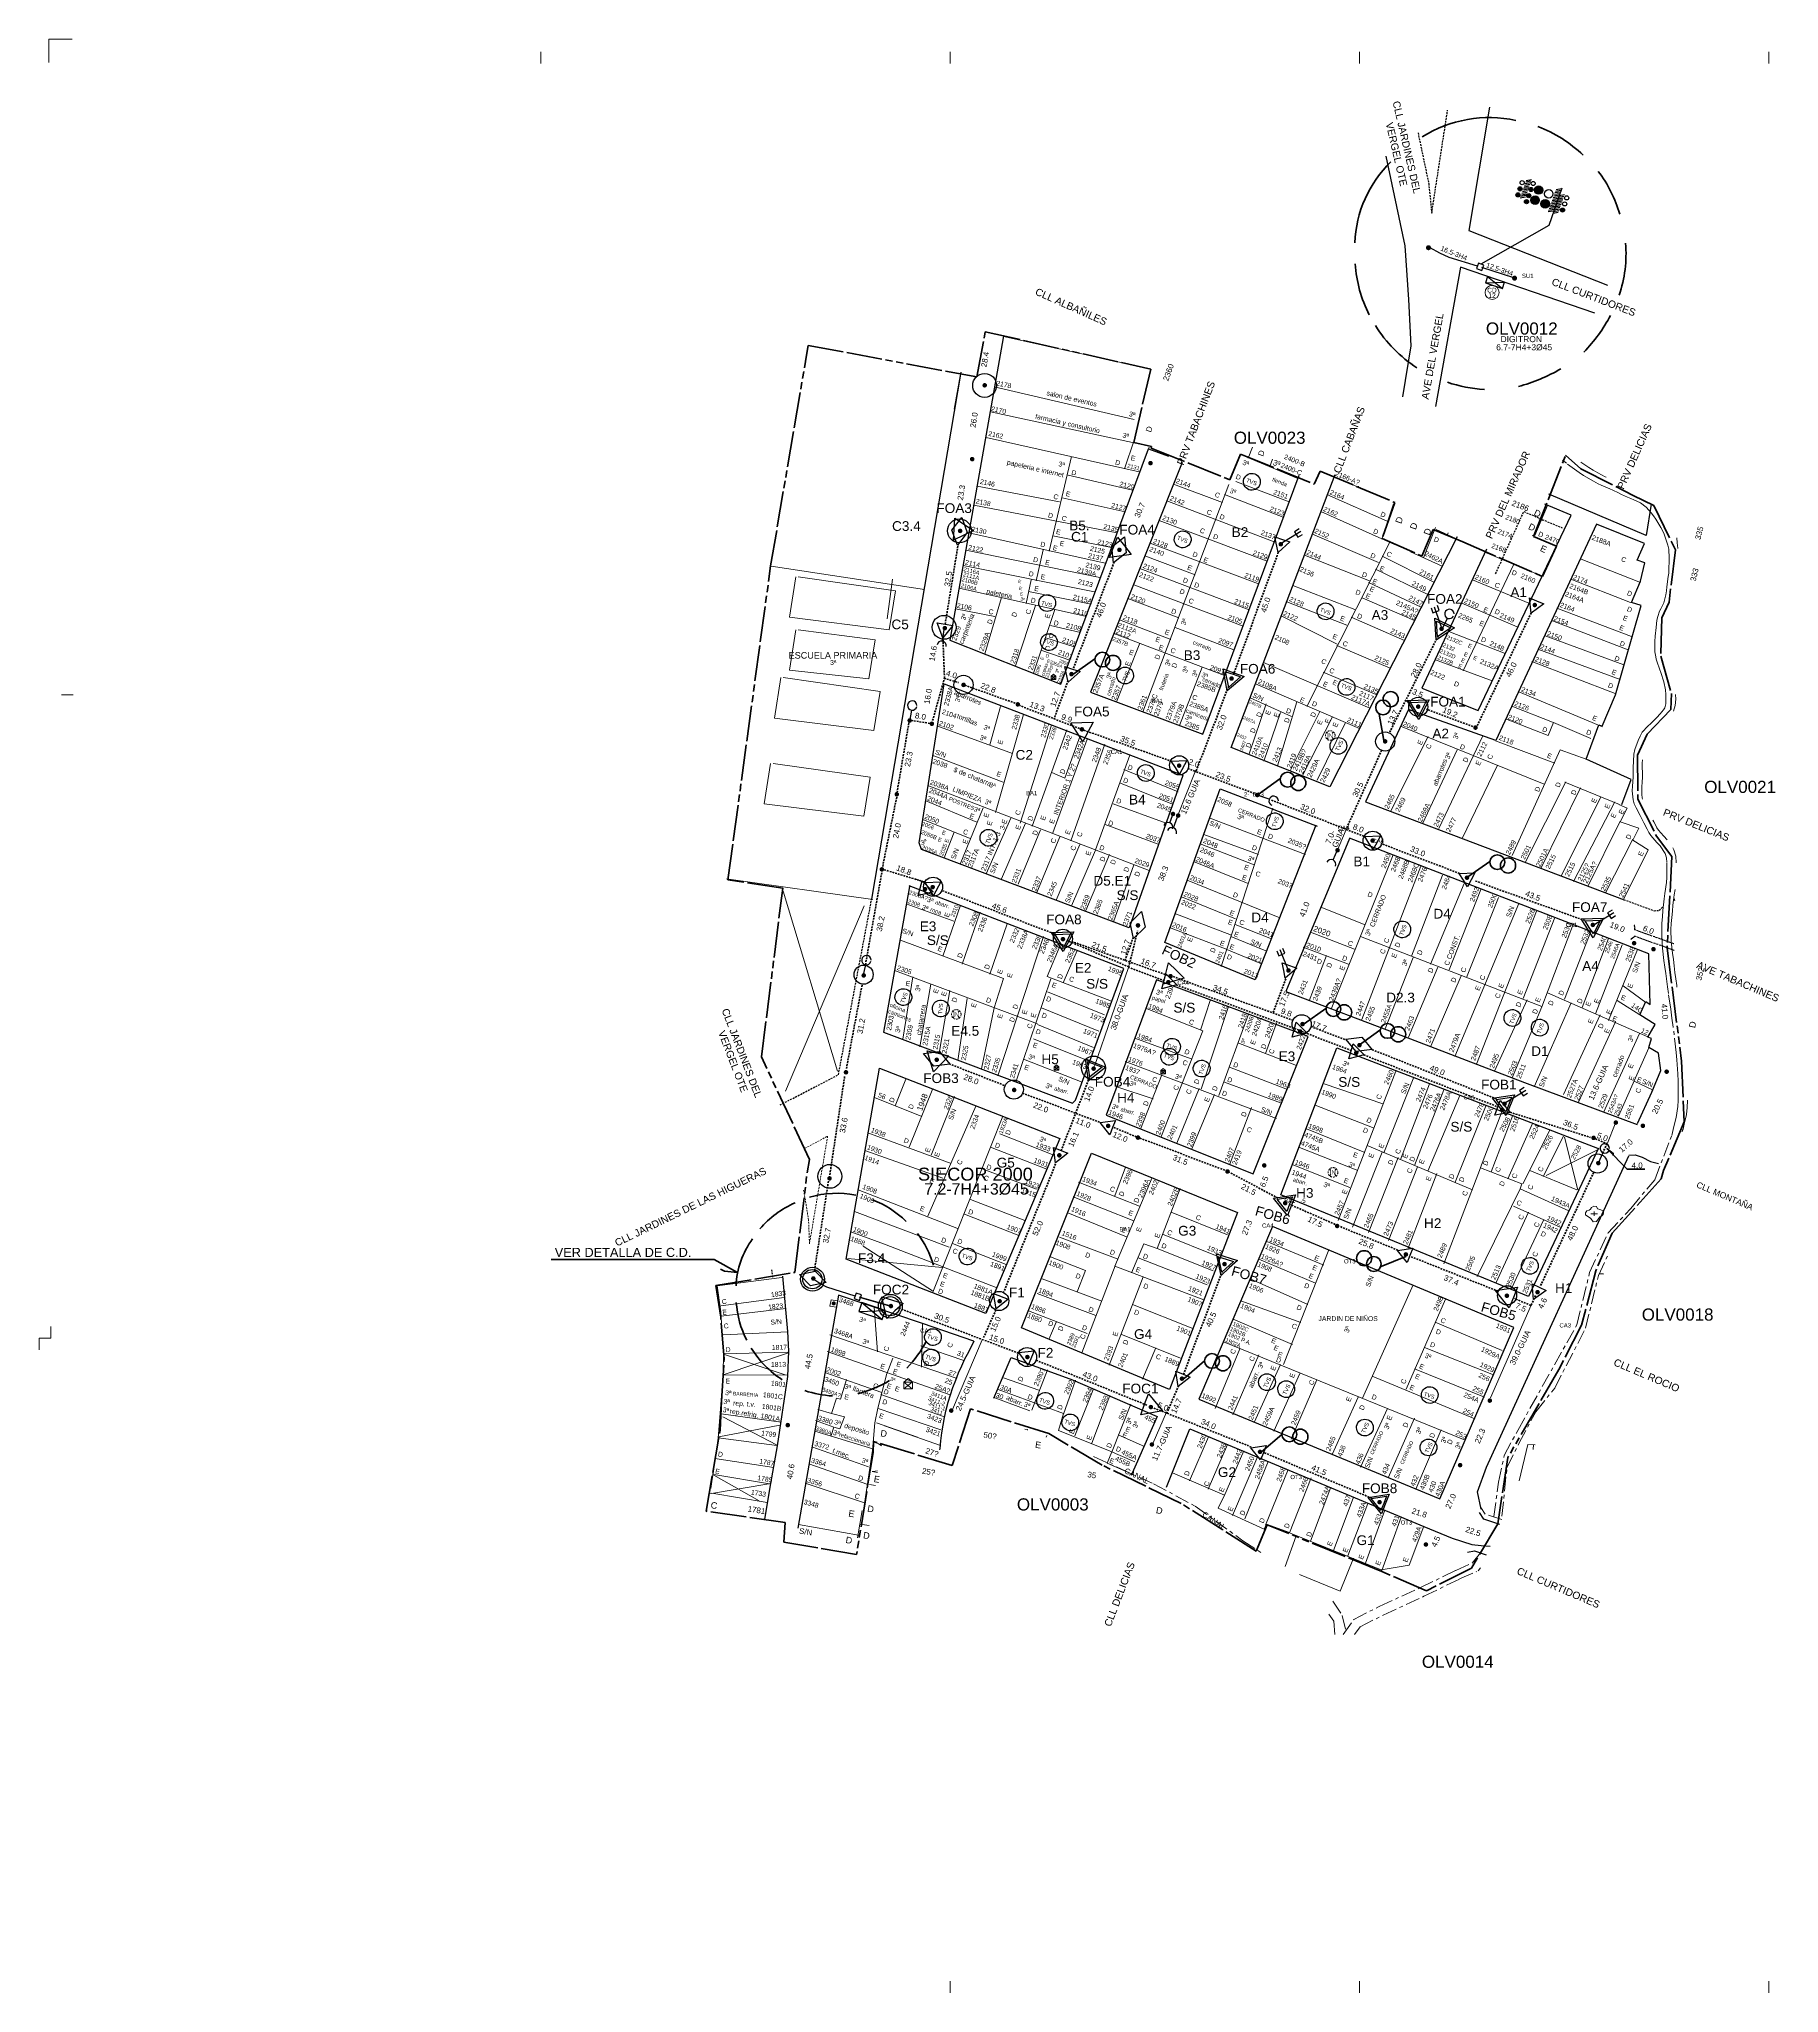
# Model space of a CAD drawing. Header units: millimetres. Extents: x -3867 to -351, y 1591 to 3666.
# Drawn here: x -1926 to -1441, y 1594 to 2139 of the extents above; entities that cross this region are included whole.
import ezdxf

# ---------------------------------------------------------------- set-up
doc = ezdxf.new("R2010")
doc.units = ezdxf.units.MM
for name, pattern in [('TLSIGC_002', [0.8, 0.5, -0.3]), ('TLSIGC_004', [7, 4, -1, 1, -1]), ('TLSIGC_007', [28, 10, -1, 10, -1, 2, -1, 2, -1])]:
    doc.linetypes.add(name, pattern=pattern)
for name, color, linetype, lineweight in [('ACOTACION GENERAL', 132, 'Continuous', 30), ('APUNTADOR EXISTENTE SECUNDARIO', 82, 'Continuous', 40), ('CABLE EXISTENTE AEREO SECUNDARIO', 82, 'TLSIGC_002', 40), ('CABLE EXISTENTE SUBTERRANEO PRINCIPAL', 82, 'Continuous', 40), ('CAJA DE DISTRIBUCION EXISTENTE', 92, 'Continuous', 30), ('CAJA DE EMPALMES EXISTENTE PRINCIPAL', 82, 'Continuous', 30), ('CAJA DE EMPALMES EXISTENTE SECUNDARIO', 82, 'Continuous', 30), ('CASETA TELEFONICA LADATEL', 82, 'Continuous', 15), ('CLASIFICACION TIPO COMERCIAL TERCERA', 5, 'Continuous', 9), ('CLASIFICACION TIPO RESIDENCIAL C', 156, 'Continuous', 9), ('CLASIFICACION TIPO RESIDENCIAL D', 5, 'Continuous', 9), ('CLASIFICACION TIPO RESIDENCIAL E', 156, 'Continuous', 9), ('CONEXION A CAJA DE DISTRIBUCION EXISTENTE', 74, 'Continuous', 30), ('CONEXION A TIERRA  DE TERMINAL EXISTENTE', 82, 'Continuous', 30), ('DATOS DE CARATULA', 160, 'Continuous', 5), ('DETALLES DE EDIFICIOS', 160, 'Continuous', 5), ('DISTRITO', 42, 'TLSIGC_007', 60), ('GAZA PROYECTADA', 1, 'Continuous', 60), ('GAZAS EXISTENTES', 92, 'Continuous', 50), ('GRANDES BALDIOS', 132, 'Continuous', 15), ('GUIAS EXISTENTES SECUNDARIA', 82, 'Continuous', 20), ('LINEAS TELEFONICAS DE OTRAS OPERTELS', 160, 'TLSIGC_002', 15), ('LOTIFICACION 2003', 252, 'Continuous', 15), ('LOTIFICACION 2003 NO DEFINIDA', 252, 'TLSIGC_002', 15), ('MARCOS CONSTRUCCION', 7, 'Continuous', 30), ('MARCOS PRINCIPALES', 250, 'Continuous', 20), ('MEDIDAS ENTRE POSTES', 82, 'Continuous', 5), ('NOMBRE DE CALLES', 92, 'TLSIGC_017', 5), ('NUMEROS OFICIALES', 3, 'Continuous', 5), ('OBSTACULOS', 96, 'Continuous', 15), ('PERFILES  DE CANALIZACION P.V.C. ALIGERADA EXISTENTE', 132, 'Continuous', 30), ('PLANIMETRIA 2001 NO DEFINIDA', 30, 'TLSIGC_002', 30), ('PLANIMETRIA 2003', 251, 'Continuous', 30), ('PLANIMETRIA 2003 NO DEFINIDA', 12, 'TLSIGC_002', 30), ('POSTES EXISTENTES SECUNDARIOS', 82, 'Continuous', 30), ('POZOS TRADICIONALES EXISTENTES', 132, 'Continuous', 30), ('PUENTES 2008', 7, 'TLSIGC_004', 20), ('REGISTRO AUXILIAR CENTRAL', 253, 'Continuous', 9), ('RETENIDAS CON ANCLA EXISTENTESSECUNDARIAS', 82, 'Continuous', 30), ('RIOS', 161, 'TLSIGC_004', 20), ('SUBDIVISION DE VIAS EXISTENTE', 132, 'Continuous', 30), ('SUBIDAS EXISTENTES SECUNDARIAS', 82, 'Continuous', 30), ('TERMINAL EXISTENTE EN POSTE', 82, 'Continuous', 30), ('VIAS DE COMUNICACION  2008', 7, 'TLSIGC_004', 20)]:
    doc.layers.add(name, color=color, linetype=linetype, lineweight=lineweight)
doc.styles.get("Standard").update_dxf_attribs({"font": 'arial.ttf'})
doc.linetypes.add('TLSIGC_017', pattern='A,0.5,["=",Standard,S=1.6,R=0,X=-0.2,Y=-0.8],0.5', length=1)

# ---------------------------------------------------------------- blocks, each defined once
blk = doc.blocks.new('TVS')
at = {"layer": 'MARCOS CONSTRUCCION'}
blk.add_ellipse((-1556.45, 1751.75), major_axis=(0.88, 2.17), ratio=1, dxfattribs=at)
blk.add_text('TVS', height=1.131, rotation=65, dxfattribs=at).set_placement((-1556.5, 1750.06))
blk = doc.blocks.new('GAZA')
at = {"layer": 'GAZAS EXISTENTES', "lineweight": 40, "ltscale": 8}
blk.add_lwpolyline([(-1606.92, 1765.49), (-1601.26, 1770.35)], dxfattribs=at)
for centre, radius in [((-1599.13, 1770.35), 2.06), ((-1596.06, 1769.7), 2.11)]:
    blk.add_circle(centre, radius, dxfattribs=at)

msp = doc.modelspace()

# ---------------------------------------------------------------- hatches: boundary and pattern name
at = {"layer": 'CASETA TELEFONICA LADATEL'}
h = msp.add_hatch(color=256, dxfattribs=at)
edge = h.paths.add_edge_path()
edge.add_arc((-1704.7, 1786.4), 0.57, 0, 360)
at = {"layer": 'POSTES EXISTENTES SECUNDARIOS'}
h = msp.add_hatch(color=256, dxfattribs=at)
edge = h.paths.add_edge_path()
edge.add_arc((-1538.7, 2081.03), 0.707, 0, 360)
h = msp.add_hatch(color=256, dxfattribs=at)
edge = h.paths.add_edge_path()
edge.add_arc((-1514.68, 2072.53), 0.707, 0, 360)
h = msp.add_hatch(color=256, dxfattribs=at)
edge = h.paths.add_edge_path()
edge.add_arc((-1662.56, 2042.63), 0.638, 0, 360)
h = msp.add_hatch(color=256, dxfattribs=at)
edge = h.paths.add_edge_path()
edge.add_arc((-1666.05, 2022.03), 0.638, 0, 360)
h = msp.add_hatch(color=256, dxfattribs=at)
edge = h.paths.add_edge_path()
edge.add_arc((-1616.29, 2020.91), 0.638, 0, 360)
h = msp.add_hatch(color=256, dxfattribs=at)
edge = h.paths.add_edge_path()
edge.add_arc((-1669.43, 2001.99), 0.638, 0, 360)
h = msp.add_hatch(color=256, dxfattribs=at)
edge = h.paths.add_edge_path()
edge.add_arc((-1624.96, 1996.7), 0.638, 0, 360)
h = msp.add_hatch(color=256, dxfattribs=at)
edge = h.paths.add_edge_path()
edge.add_arc((-1579.93, 1998.28), 0.638, 0, 360)
h = msp.add_hatch(color=256, dxfattribs=at)
edge = h.paths.add_edge_path()
edge.add_arc((-1509.04, 1981.31), 0.638, 0, 360)
h = msp.add_hatch(color=256, dxfattribs=at)
edge = h.paths.add_edge_path()
edge.add_arc((-1673.7, 1974.86), 0.638, 0, 360)
h = msp.add_hatch(color=256, dxfattribs=at)
edge = h.paths.add_edge_path()
edge.add_arc((-1535.05, 1974.67), 0.638, 0, 360)
h = msp.add_hatch(color=256, dxfattribs=at)
edge = h.paths.add_edge_path()
edge.add_arc((-1668.46, 1959.02), 0.638, 0, 360)
h = msp.add_hatch(color=256, dxfattribs=at)
edge = h.paths.add_edge_path()
edge.add_arc((-1638.35, 1962.03), 0.638, 0, 360)
h = msp.add_hatch(color=256, dxfattribs=at)
edge = h.paths.add_edge_path()
edge.add_arc((-1593.66, 1960.79), 0.638, 0, 360)
h = msp.add_hatch(color=256, dxfattribs=at)
edge = h.paths.add_edge_path()
edge.add_arc((-1653.33, 1953.59), 0.638, 0, 360)
h = msp.add_hatch(color=256, dxfattribs=at)
edge = h.paths.add_edge_path()
edge.add_arc((-1541.58, 1952.95), 0.638, 0, 360)
h = msp.add_hatch(color=256, dxfattribs=at)
edge = h.paths.add_edge_path()
edge.add_arc((-1683.5, 1949.08), 0.638, 0, 360)
h = msp.add_hatch(color=256, dxfattribs=at)
edge = h.paths.add_edge_path()
edge.add_arc((-1677.31, 1948.18), 0.638, 0, 360)
h = msp.add_hatch(color=256, dxfattribs=at)
edge = h.paths.add_edge_path()
edge.add_arc((-1635.43, 1946.61), 0.638, 0, 360)
h = msp.add_hatch(color=256, dxfattribs=at)
edge = h.paths.add_edge_path()
edge.add_arc((-1525.59, 1947.09), 0.638, 0, 360)
h = msp.add_hatch(color=256, dxfattribs=at)
edge = h.paths.add_edge_path()
edge.add_arc((-1550.81, 1943.26), 0.638, 0, 360)
h = msp.add_hatch(color=256, dxfattribs=at)
edge = h.paths.add_edge_path()
edge.add_arc((-1608.3, 1936.48), 0.638, 0, 360)
h = msp.add_hatch(color=256, dxfattribs=at)
edge = h.paths.add_edge_path()
edge.add_arc((-1687.1, 1928.48), 0.638, 0, 360)
h = msp.add_hatch(color=256, dxfattribs=at)
edge = h.paths.add_edge_path()
edge.add_arc((-1586.49, 1928.29), 0.638, 0, 360)
h = msp.add_hatch(color=256, dxfattribs=at)
edge = h.paths.add_edge_path()
edge.add_arc((-1610.02, 1923), 0.638, 0, 360)
h = msp.add_hatch(color=256, dxfattribs=at)
edge = h.paths.add_edge_path()
edge.add_arc((-1608.56, 1922.55), 0.638, 0, 360)
h = msp.add_hatch(color=256, dxfattribs=at)
edge = h.paths.add_edge_path()
edge.add_arc((-1554.3, 1915.57), 0.638, 0, 360)
h = msp.add_hatch(color=256, dxfattribs=at)
edge = h.paths.add_edge_path()
edge.add_arc((-1564.09, 1912.87), 0.638, 0, 360)
h = msp.add_hatch(color=256, dxfattribs=at)
edge = h.paths.add_edge_path()
edge.add_arc((-1691.26, 1907.54), 0.638, 0, 360)
h = msp.add_hatch(color=256, dxfattribs=at)
edge = h.paths.add_edge_path()
edge.add_arc((-1677.08, 1902.59), 0.638, 0, 360)
h = msp.add_hatch(color=256, dxfattribs=at)
edge = h.paths.add_edge_path()
edge.add_arc((-1527.96, 1905.21), 0.638, 0, 360)
h = msp.add_hatch(color=256, dxfattribs=at)
edge = h.paths.add_edge_path()
edge.add_arc((-1679.22, 1902.03), 0.638, 0, 360)
h = msp.add_hatch(color=256, dxfattribs=at)
edge = h.paths.add_edge_path()
edge.add_arc((-1619.78, 1891.9), 0.638, 0, 360)
h = msp.add_hatch(color=256, dxfattribs=at)
edge = h.paths.add_edge_path()
edge.add_arc((-1492.83, 1892.04), 0.638, 0, 360)
h = msp.add_hatch(color=256, dxfattribs=at)
edge = h.paths.add_edge_path()
edge.add_arc((-1640.72, 1888.07), 0.638, 0, 360)
h = msp.add_hatch(color=256, dxfattribs=at)
edge = h.paths.add_edge_path()
edge.add_arc((-1481.32, 1886.94), 0.638, 0, 360)
h = msp.add_hatch(color=256, dxfattribs=at)
edge = h.paths.add_edge_path()
edge.add_arc((-1475.92, 1885.26), 0.638, 0, 360)
h = msp.add_hatch(color=256, dxfattribs=at)
edge = h.paths.add_edge_path()
edge.add_arc((-1696.33, 1877.94), 0.638, 0, 360)
h = msp.add_hatch(color=256, dxfattribs=at)
edge = h.paths.add_edge_path()
edge.add_arc((-1611.31, 1876.06), 0.638, 0, 360)
h = msp.add_hatch(color=256, dxfattribs=at)
edge = h.paths.add_edge_path()
edge.add_arc((-1610.68, 1877.73), 0.638, 0, 360)
h = msp.add_hatch(color=256, dxfattribs=at)
edge = h.paths.add_edge_path()
edge.add_arc((-1577.79, 1879.33), 0.638, 0, 360)
h = msp.add_hatch(color=256, dxfattribs=at)
edge = h.paths.add_edge_path()
edge.add_arc((-1573.85, 1864.36), 0.638, 0, 360)
h = msp.add_hatch(color=256, dxfattribs=at)
edge = h.paths.add_edge_path()
edge.add_arc((-1574.53, 1862.29), 0.638, 0, 360)
h = msp.add_hatch(color=256, dxfattribs=at)
edge = h.paths.add_edge_path()
edge.add_arc((-1675.95, 1854.41), 0.638, 0, 360)
h = msp.add_hatch(color=256, dxfattribs=at)
edge = h.paths.add_edge_path()
edge.add_arc((-1558.86, 1856.35), 0.638, 0, 360)
h = msp.add_hatch(color=256, dxfattribs=at)
edge = h.paths.add_edge_path()
edge.add_arc((-1557.98, 1858.46), 0.638, 0, 360)
h = msp.add_hatch(color=256, dxfattribs=at)
edge = h.paths.add_edge_path()
edge.add_arc((-1701.28, 1850.91), 0.638, 0, 360)
h = msp.add_hatch(color=256, dxfattribs=at)
edge = h.paths.add_edge_path()
edge.add_arc((-1632.16, 1851.93), 0.638, 0, 360)
h = msp.add_hatch(color=256, dxfattribs=at)
edge = h.paths.add_edge_path()
edge.add_arc((-1472.23, 1851.07), 0.638, 0, 360)
h = msp.add_hatch(color=256, dxfattribs=at)
edge = h.paths.add_edge_path()
edge.add_arc((-1654.34, 1845.97), 0.638, 0, 360)
h = msp.add_hatch(color=256, dxfattribs=at)
edge = h.paths.add_edge_path()
edge.add_arc((-1518.16, 1840.38), 0.638, 0, 360)
h = msp.add_hatch(color=256, dxfattribs=at)
edge = h.paths.add_edge_path()
edge.add_arc((-1517.47, 1842.11), 0.638, 0, 360)
h = msp.add_hatch(color=256, dxfattribs=at)
edge = h.paths.add_edge_path()
edge.add_arc((-1628.11, 1835.95), 0.638, 0, 360)
h = msp.add_hatch(color=256, dxfattribs=at)
edge = h.paths.add_edge_path()
edge.add_arc((-1619.78, 1832.68), 0.638, 0, 360)
h = msp.add_hatch(color=256, dxfattribs=at)
edge = h.paths.add_edge_path()
edge.add_arc((-1492.63, 1832.6), 0.638, 0, 360)
h = msp.add_hatch(color=256, dxfattribs=at)
edge = h.paths.add_edge_path()
edge.add_arc((-1486.42, 1836.88), 0.638, 0, 360)
h = msp.add_hatch(color=256, dxfattribs=at)
edge = h.paths.add_edge_path()
edge.add_arc((-1478.87, 1835.98), 0.638, 0, 360)
h = msp.add_hatch(color=256, dxfattribs=at)
edge = h.paths.add_edge_path()
edge.add_arc((-1641.73, 1827.73), 0.638, 0, 360)
h = msp.add_hatch(color=256, dxfattribs=at)
edge = h.paths.add_edge_path()
edge.add_arc((-1705.87, 1821.31), 0.638, 0, 360)
h = msp.add_hatch(color=256, dxfattribs=at)
edge = h.paths.add_edge_path()
edge.add_arc((-1594.81, 1823.23), 0.638, 0, 360)
h = msp.add_hatch(color=256, dxfattribs=at)
edge = h.paths.add_edge_path()
edge.add_arc((-1584.54, 1824.92), 0.638, 0, 360)
h = msp.add_hatch(color=256, dxfattribs=at)
edge = h.paths.add_edge_path()
edge.add_arc((-1491.31, 1825.56), 0.638, 0, 360)
h = msp.add_hatch(color=256, dxfattribs=at)
edge = h.paths.add_edge_path()
edge.add_arc((-1578.69, 1814.4), 0.638, 0, 360)
h = msp.add_hatch(color=256, dxfattribs=at)
edge = h.paths.add_edge_path()
edge.add_arc((-1564.19, 1808.01), 0.638, 0, 360)
h = msp.add_hatch(color=256, dxfattribs=at)
edge = h.paths.add_edge_path()
edge.add_arc((-1545.01, 1800.08), 0.638, 0, 360)
h = msp.add_hatch(color=256, dxfattribs=at)
edge = h.paths.add_edge_path()
edge.add_arc((-1710.39, 1793.36), 0.638, 0, 360)
h = msp.add_hatch(color=256, dxfattribs=at)
edge = h.paths.add_edge_path()
edge.add_arc((-1595.62, 1797.38), 0.638, 0, 360)
h = msp.add_hatch(color=256, dxfattribs=at)
edge = h.paths.add_edge_path()
edge.add_arc((-1516.82, 1788.55), 0.638, 0, 360)
h = msp.add_hatch(color=256, dxfattribs=at)
edge = h.paths.add_edge_path()
edge.add_arc((-1508.26, 1789.54), 0.638, 0, 360)
h = msp.add_hatch(color=256, dxfattribs=at)
edge = h.paths.add_edge_path()
edge.add_arc((-1688.74, 1785.67), 0.638, 0, 360)
h = msp.add_hatch(color=256, dxfattribs=at)
edge = h.paths.add_edge_path()
edge.add_arc((-1658.39, 1787.02), 0.638, 0, 360)
h = msp.add_hatch(color=256, dxfattribs=at)
edge = h.paths.add_edge_path()
edge.add_arc((-1650.65, 1771.44), 0.638, 0, 360)
h = msp.add_hatch(color=256, dxfattribs=at)
edge = h.paths.add_edge_path()
edge.add_arc((-1607.51, 1765.41), 0.638, 0, 360)
h = msp.add_hatch(color=256, dxfattribs=at)
edge = h.paths.add_edge_path()
edge.add_arc((-1671.9, 1756.49), 0.638, 0, 360)
h = msp.add_hatch(color=256, dxfattribs=at)
edge = h.paths.add_edge_path()
edge.add_arc((-1616.18, 1757.48), 0.638, 0, 360)
h = msp.add_hatch(color=256, dxfattribs=at)
edge = h.paths.add_edge_path()
edge.add_arc((-1521.59, 1759.28), 0.638, 0, 360)
h = msp.add_hatch(color=256, dxfattribs=at)
edge = h.paths.add_edge_path()
edge.add_arc((-1717.53, 1752.45), 0.638, 0, 360)
h = msp.add_hatch(color=256, dxfattribs=at)
edge = h.paths.add_edge_path()
edge.add_arc((-1615.89, 1747.04), 0.638, 0, 360)
h = msp.add_hatch(color=256, dxfattribs=at)
edge = h.paths.add_edge_path()
edge.add_arc((-1585.72, 1744.97), 0.638, 0, 360)
h = msp.add_hatch(color=256, dxfattribs=at)
edge = h.paths.add_edge_path()
edge.add_arc((-1529.88, 1741.27), 0.638, 0, 360)
h = msp.add_hatch(color=256, dxfattribs=at)
edge = h.paths.add_edge_path()
edge.add_arc((-1552.35, 1730.94), 0.638, 0, 360)
h = msp.add_hatch(color=256, dxfattribs=at)
edge = h.paths.add_edge_path()
edge.add_arc((-1539.42, 1719.12), 0.638, 0, 360)
at = {"layer": 'SUBDIVISION DE VIAS EXISTENTE'}
h = msp.add_hatch(color=256, dxfattribs=at)
edge = h.paths.add_edge_path()
edge.add_arc((-1513.76, 2095.8), 0.538, 0, 360)
h = msp.add_hatch(color=256, dxfattribs=at)
edge = h.paths.add_edge_path()
edge.add_arc((-1513.17, 2097.47), 0.538, 0, 360)
h = msp.add_hatch(color=256, dxfattribs=at)
edge = h.paths.add_edge_path()
edge.add_arc((-1511.32, 2093.87), 0.538, 0, 360)
h = msp.add_hatch(color=256, dxfattribs=at)
edge = h.paths.add_edge_path()
edge.add_arc((-1510.75, 2095.62), 0.538, 0, 360)
h = msp.add_hatch(color=256, dxfattribs=at)
edge = h.paths.add_edge_path()
edge.add_arc((-1510.11, 2097.26), 0.538, 0, 360)
h = msp.add_hatch(color=256, dxfattribs=at)
edge = h.paths.add_edge_path()
edge.add_arc((-1508.98, 2094.31), 1.14, 0, 360)
h = msp.add_hatch(color=256, dxfattribs=at)
edge = h.paths.add_edge_path()
edge.add_arc((-1507.99, 2097.08), 1.14, 0, 360)
h = msp.add_hatch(color=256, dxfattribs=at)
edge = h.paths.add_edge_path()
edge.add_arc((-1506.14, 2093.31), 1.14, 0, 360)
h = msp.add_hatch(color=256, dxfattribs=at)
edge = h.paths.add_edge_path()
edge.add_arc((-1501.31, 2091.52), 0.538, 0, 360)

# ---------------------------------------------------------------- linework, layer by layer
at = {"layer": 'ACOTACION GENERAL'}
msp.add_lwpolyline([(-1501.51, 2097.67), (-1505.15, 2087.18), (-1524.06, 2076.43)], dxfattribs=at)
at = {"layer": 'APUNTADOR EXISTENTE SECUNDARIO'}
msp.add_lwpolyline([(-1478.3, 1823.86), (-1483.3, 1823.86), (-1488.86, 1829.58), (-1487.15, 1828.29), (-1487.15, 1827.71)], dxfattribs=at)
at = {"layer": 'CABLE EXISTENTE AEREO SECUNDARIO'}
for p, q in [((-1673.59, 1975.98), (-1669.99, 1998.16)), ((-1580.62, 1996.02), (-1593.11, 1961.91)), ((-1626.43, 1993.32), (-1637.91, 1963.38)), ((-1510.03, 1979.13), (-1525.11, 1947.61)), ((-1549.54, 1945.81), (-1536.04, 1972.61)), ((-1673.88, 1960.9), (-1669.92, 1959.65)), ((-1668.87, 1959.2), (-1653.79, 1953.81)), ((-1639.27, 1960.22), (-1643.2, 1949.53)), ((-1594.47, 1958.65), (-1603.58, 1934.9)), ((-1636.12, 1946.82), (-1652.77, 1953.24)), ((-1543.91, 1954.15), (-1545.16, 1954.71)), ((-1526.36, 1947.38), (-1539.3, 1952.22)), ((-1683.73, 1948.4), (-1687, 1929.15)), ((-1677.88, 1948.29), (-1682.94, 1949.08)), ((-1634.88, 1946.38), (-1610.46, 1937.71)), ((-1551.8, 1940.75), (-1561.7, 1918.68)), ((-1605.83, 1935.68), (-1603.58, 1934.78)), ((-1603.48, 1934.78), (-1587.04, 1928.59)), ((-1687.12, 1927.69), (-1691.05, 1908.33)), ((-1556.74, 1916.77), (-1582.67, 1926.93)), ((-1530.07, 1906.41), (-1552.02, 1914.75)), ((-1695.86, 1880.9), (-1691.28, 1906.75)), ((-1690.61, 1907.42), (-1679.45, 1904.04)), ((-1495.06, 1893.24), (-1525.57, 1904.27)), ((-1674.37, 1901.59), (-1642.97, 1889.46)), ((-1622.31, 1880.3), (-1639.39, 1887.62)), ((-1638.33, 1887.43), (-1611.46, 1877.93)), ((-1623.4, 1882.1), (-1621.13, 1888.51)), ((-1622.39, 1880.18), (-1619.91, 1890.43)), ((-1612.35, 1876.47), (-1622.39, 1880.18)), ((-1610, 1877.6), (-1576.22, 1865.33)), ((-1582.08, 1867.57), (-1578.47, 1877.26)), ((-1701.17, 1851.92), (-1696.7, 1875.73)), ((-1609.09, 1875.34), (-1574.99, 1862.73)), ((-1574.09, 1862.28), (-1560.01, 1856.88)), ((-1571.5, 1863.64), (-1561.6, 1859.92)), ((-1556.74, 1855.75), (-1519.27, 1841.23)), ((-1519.72, 1843.48), (-1554.39, 1857.22)), ((-1705.79, 1822.32), (-1701.63, 1849.9)), ((-1672.47, 1853.28), (-1656.94, 1847.2)), ((-1633.29, 1849.57), (-1641.18, 1829.07)), ((-1651.99, 1845.06), (-1630.37, 1836.95)), ((-1515.91, 1839.74), (-1493.5, 1832.75)), ((-1626.55, 1835.49), (-1620.25, 1832.91)), ((-1619.23, 1832.56), (-1595.58, 1823.56)), ((-1492.12, 1832.32), (-1488.88, 1831.02)), ((-1488.88, 1831.02), (-1489.99, 1828.57)), ((-1642.76, 1825.36), (-1657.28, 1789.56)), ((-1492.59, 1822.97), (-1507.42, 1791.37)), ((-1710.08, 1795.52), (-1706.14, 1820.74)), ((-1564.75, 1808.47), (-1577.58, 1814.1)), ((-1547.29, 1801.27), (-1563.5, 1807.91)), ((-1519.27, 1789.79), (-1544.14, 1799.69)), ((-1607.07, 1766.59), (-1596.27, 1795.3)), ((-1510.03, 1785.96), (-1508.79, 1788.78)), ((-1653.11, 1772.56), (-1686.54, 1785.06)), ((-1659.41, 1784.61), (-1662.9, 1776.84)), ((-1510.15, 1785.84), (-1514.64, 1787.76)), ((-1648.16, 1770.54), (-1617.1, 1757.93)), ((-1608.42, 1763.45), (-1611.8, 1755.68)), ((-1588.15, 1746.33), (-1615.73, 1757.37)), ((-1554.51, 1732.03), (-1584.56, 1744.76))]:
    msp.add_line(p, q, dxfattribs=at)
at = {"layer": 'CABLE EXISTENTE AEREO SECUNDARIO', "color": 3}
msp.add_line((-1580.74, 1815.79), (-1594.24, 1822.99), dxfattribs=at)
at = {"layer": 'CABLE EXISTENTE AEREO SECUNDARIO'}
msp.add_lwpolyline([(-1677.09, 1949.08), (-1673.78, 1960.9), (-1674.21, 1971.92)], dxfattribs=at)
at = {"layer": 'CABLE EXISTENTE SUBTERRANEO PRINCIPAL'}
msp.add_lwpolyline([(-1783.55, 1798.62), (-1738.02, 1798.62), (-1731.55, 1795.06), (-1735.2, 1795.36), (-1736.31, 1795.96)], dxfattribs=at)
for centre, radius, start, end in [((-1521.69, 2081.92), 35.42, 78, 122), ((-1521.59, 2079.86), 37.5, 46, 69), ((-1526.24, 2081.25), 33.03, 134, 178), ((-1520.61, 2080.26), 36.69, 16, 37), ((-1518.83, 2079.23), 35.25, 341, 5), ((-1522.35, 2079.07), 36.91, 184, 207), ((-1528, 2083.43), 45.39, 316, 332), ((-1521.08, 2079.58), 38.26, 212, 237), ((-1526.32, 2089.72), 49.09, 285, 300), ((-1520.1, 2084.53), 43.18, 252, 266), ((-1703.91, 1791.45), 25.69, 78, 107), ((-1703.96, 1788.64), 28.3, 114, 139), ((-1703.89, 1789.2), 27.96, 46, 69), ((-1703.16, 1789.5), 27.35, 16, 37), ((-1708.93, 1790.52), 23.05, 143, 178), ((-1704.46, 1788.61), 27.52, 184, 207), ((-1703.51, 1788.99), 28.52, 212, 237), ((-1708.67, 1791.86), 33.84, 316, 332), ((-1702.78, 1792.68), 32.19, 252, 266), ((-1707.42, 1796.55), 36.6, 285, 300)]:
    msp.add_arc(centre, radius, start, end, dxfattribs=at)
at = {"layer": 'CAJA DE DISTRIBUCION EXISTENTE'}
for p, q in [((-1522.23, 2073.02), (-1518.09, 2069.68)), ((-1522.82, 2071.25), (-1517.5, 2071.44)), ((-1697.71, 1784.17), (-1690.3, 1784.39)), ((-1696.88, 1786.63), (-1691.15, 1781.94))]:
    msp.add_line(p, q, dxfattribs=at)
for points in [[(-1522.82, 2071.25), (-1518.09, 2069.67), (-1517.49, 2071.45), (-1522.24, 2073.03), (-1522.82, 2071.25)], [(-1697.72, 1784.17), (-1691.14, 1781.93), (-1690.3, 1784.4), (-1696.89, 1786.65), (-1697.72, 1784.17)]]:
    msp.add_lwpolyline(points, dxfattribs=at)
at = {"layer": 'CAJA DE EMPALMES EXISTENTE PRINCIPAL'}
msp.add_circle((-1710.65, 1793.17), 2.7, dxfattribs=at)
at = {"layer": 'CAJA DE EMPALMES EXISTENTE SECUNDARIO'}
for centre, radius in [((-1662.59, 2042.6), 3.33), ((-1669.59, 2002.01), 3.33), ((-1673.9, 1975.09), 3.33), ((-1668.47, 1959.02), 2.67), ((-1541.56, 1952.9), 2.67), ((-1550.79, 1943.22), 2.67), ((-1608.31, 1936.58), 2.67), ((-1554.28, 1915.53), 2.67), ((-1676.98, 1902.69), 2.67), ((-1640.73, 1888.17), 2.67), ((-1696.36, 1878.16), 2.67), ((-1574.09, 1864.31), 2.67), ((-1632.2, 1852.1), 3.33), ((-1654.43, 1846.08), 2.67), ((-1491.49, 1825.45), 2.67), ((-1705.77, 1821.87), 3.33), ((-1710.62, 1793.15), 3.33), ((-1688.9, 1785.6), 3.33), ((-1658.51, 1787.09), 2.67), ((-1516.78, 1788.66), 2.67), ((-1688.91, 1785.63), 2.67), ((-1650.74, 1771.44), 2.67)]:
    msp.add_circle(centre, radius, dxfattribs=at)
at = {"layer": 'CASETA TELEFONICA LADATEL'}
msp.add_lwpolyline([(-1703.96, 1785.36), (-1703.65, 1787.14), (-1705.44, 1787.45), (-1705.74, 1785.66), (-1703.96, 1785.36)], dxfattribs=at)
at = {"layer": 'CONEXION A TIERRA  DE TERMINAL EXISTENTE'}
for p, q in [((-1574.36, 2001.79), (-1580.07, 1998.27)), ((-1537.09, 1980.85), (-1534.91, 1974.51)), ((-1487, 1895.39), (-1492.7, 1891.88)), ((-1580.19, 1885.14), (-1577.68, 1878.92)), ((-1511.54, 1845.86), (-1517.24, 1842.34))]:
    msp.add_line(p, q, dxfattribs=at)
for points in [[(-1574.83, 2002.56), (-1576.09, 2001.78), (-1575.13, 2000.23), (-1573.88, 2001.01)], [(-1537.94, 1980.56), (-1537.46, 1979.17), (-1535.74, 1979.76), (-1536.22, 1981.16)], [(-1487.47, 1896.16), (-1488.72, 1895.39), (-1487.76, 1893.84), (-1486.51, 1894.62)], [(-1581.02, 1884.81), (-1580.47, 1883.44), (-1578.79, 1884.12), (-1579.34, 1885.49)], [(-1512.01, 1846.63), (-1513.26, 1845.85), (-1512.31, 1844.31), (-1511.05, 1845.08)]]:
    msp.add_lwpolyline(points, dxfattribs=at)
at = {"layer": 'DISTRITO'}
msp.add_lwpolyline([(-1664.73, 2044.97), (-1662.43, 2057.57), (-1616.24, 2047.14), (-1620.98, 2026.68), (-1615.97, 2025.59), (-1616.11, 2025.05), (-1594.16, 2016.25), (-1591.17, 2023.43), (-1570.59, 2015.03), (-1568.97, 2018.7), (-1548.1, 2009.89), (-1551.63, 1999.86), (-1540.52, 1994.99), (-1537.41, 2002.43), (-1529.15, 1998.92), (-1506.93, 1989.29), (-1502.99, 1997.7), (-1509.37, 2000.41), (-1500.43, 2023.16), (-1496.22, 2019.36), (-1481.6, 2011.92), (-1475.78, 2009.07), (-1469.81, 1996.75), (-1471.58, 1982.11), (-1473.61, 1977.78), (-1473.87, 1967.08), (-1470.89, 1956.65), (-1471.04, 1952.18), (-1477.66, 1945.27), (-1480.38, 1939.44), (-1480.24, 1927.11), (-1475.09, 1916.83), (-1470.76, 1911.14), (-1472.12, 1885.67), (-1468.05, 1853.97), (-1467.37, 1837.04), (-1473.07, 1823.5), (-1473.75, 1821.19), (-1487.42, 1806.02), (-1492.02, 1795.46), (-1495.96, 1780.29), (-1502.31, 1767.96), (-1516.54, 1743.44), (-1519.38, 1724.89), (-1526.71, 1712.56), (-1539.3, 1706.19), (-1551.76, 1711.61), (-1583.73, 1724.62), (-1586.84, 1717.29), (-1607.71, 1730.58), (-1629.79, 1741.27), (-1644.68, 1750.07), (-1666.5, 1756.99), (-1671.64, 1741.14), (-1693.58, 1747.91), (-1693.72, 1744.8), (-1698.33, 1716.35), (-1718.65, 1719.74), (-1718.24, 1725.29), (-1740.32, 1728.41), (-1736.39, 1751.03), (-1735.98, 1759.16), (-1735.3, 1770.94), (-1736.25, 1782.59), (-1737.61, 1791.39), (-1715.53, 1795.05), (-1712.14, 1822.82), (-1711.47, 1826.61), (-1724.87, 1855.19), (-1718.91, 1902.33), (-1734.22, 1904.63), (-1722.3, 1992.28), (-1712.28, 2051.06), (-1711.87, 2053.78), (-1664.73, 2044.97), (-1664.73, 2044.97)], dxfattribs=at)
at = {"layer": 'GRANDES BALDIOS'}
for p, q in [((-1718.79, 1901.45), (-1703.66, 1851.18)), ((-1718.13, 1845.65), (-1696.18, 1897.38)), ((-1496.98, 1818.15), (-1500.79, 1832.79)), ((-1505.87, 1822.09), (-1491.68, 1829.19)), ((-1677.09, 1789.9), (-1696.46, 1802.4)), ((-1700.74, 1798.91), (-1674.39, 1796.43)), ((-1735.26, 1766.6), (-1717.34, 1772.63)), ((-1718.25, 1766.51), (-1735.17, 1772.18)), ((-1736.72, 1749.21), (-1719.77, 1752.46)), ((-1720.49, 1746.87), (-1735.63, 1754.8)), ((-1691.37, 1746.68), (-1692.75, 1747.6)), ((-1693.91, 1739.54), (-1692.45, 1739.69)), ((-1739.33, 1733.29), (-1722.29, 1736.16)), ((-1725.52, 1731.35), (-1738.15, 1738.5))]:
    msp.add_line(p, q, dxfattribs=at)
at = {"layer": 'GUIAS EXISTENTES SECUNDARIA'}
for p, q in [((-1608.71, 1922.4), (-1603.72, 1935)), ((-1561.7, 1918.68), (-1564.18, 1912.72)), ((-1631.95, 1852.59), (-1622.39, 1880.18)), ((-1488.77, 1831.17), (-1486.62, 1836.48)), ((-1521.4, 1760.07), (-1510.03, 1785.96)), ((-1663.24, 1776.28), (-1671.57, 1756.79)), ((-1611.8, 1756.02), (-1615.52, 1747.46))]:
    msp.add_line(p, q, dxfattribs=at)
at = {"layer": 'LINEAS TELEFONICAS DE OTRAS OPERTELS'}
for p, q in [((-1567.02, 1945.96), (-1566.77, 1945.48)), ((-1567.02, 1943.97), (-1566.71, 1944.29)), ((-1565.36, 1943.97), (-1565.61, 1944.39)), ((-1565.3, 1945.85), (-1565.57, 1945.54)), ((-1671.39, 1868.11), (-1671.14, 1867.63)), ((-1671.39, 1866.13), (-1671.08, 1866.44)), ((-1669.73, 1866.13), (-1669.98, 1866.54)), ((-1669.67, 1868), (-1669.94, 1867.69)), ((-1566.24, 1824.02), (-1565.99, 1823.54)), ((-1566.24, 1822.03), (-1565.93, 1822.34)), ((-1564.58, 1822.03), (-1564.83, 1822.45)), ((-1564.52, 1823.9), (-1564.79, 1823.6))]:
    msp.add_line(p, q, dxfattribs=at)
for centre in [(-1566.13, 1944.91), (-1670.5, 1867.07), (-1565.35, 1822.97)]:
    msp.add_circle(centre, 1.34, dxfattribs=at)
at = {"layer": 'LOTIFICACION 2003'}
for p, q in [((-1657.28, 2056.25), (-1616.54, 2047.24)), ((-1620.86, 2033.08), (-1659.96, 2042.24)), ((-1617.88, 2025.95), (-1660.99, 2035.2)), ((-1662.11, 2028.05), (-1619.43, 2018.47)), ((-1623.52, 2019.33), (-1620.88, 2027.36)), ((-1616.83, 2024.92), (-1616.66, 2025.37)), ((-1588.99, 2022.34), (-1587.83, 2025.37)), ((-1638.35, 2022.72), (-1644.56, 1996.3)), ((-1639.65, 2017.64), (-1621.3, 2013.37)), ((-1589.37, 2022.58), (-1575.2, 2016.6)), ((-1582.99, 2019.93), (-1582.23, 2022.02)), ((-1664.62, 2014.51), (-1641.71, 2010.13)), ((-1618.43, 1951.54), (-1594.42, 2014.91)), ((-1609.87, 2015.04), (-1596.18, 2009.96)), ((-1595.67, 2012.17), (-1579.26, 2005.82)), ((-1577.56, 2010.09), (-1592.52, 2015.75)), ((-1550.25, 2004.75), (-1567.11, 2012.18)), ((-1553.55, 2012.12), (-1565.03, 2017.12)), ((-1558.26, 2014.26), (-1558.2, 2014.44)), ((-1554.17, 2012.39), (-1554.16, 2012.42)), ((-1665.64, 2009.19), (-1625.57, 2001.5)), ((-1640.96, 2011.26), (-1623.37, 2007.31)), ((-1611.75, 2010.37), (-1581.74, 1998.95)), ((-1548.23, 1998.17), (-1568.72, 2007.45)), ((-1551.68, 1999.68), (-1548.45, 2009.57)), ((-1508.99, 2000.72), (-1505.47, 2009.05)), ((-1667.01, 2001.5), (-1628.91, 1992.96)), ((-1613.91, 2004.94), (-1583.76, 1993.52)), ((-1540.09, 1994.48), (-1536.73, 2002.9)), ((-1536.58, 2002.41), (-1530.85, 1999.81)), ((-1533.45, 2000.85), (-1533.23, 2001.42)), ((-1507.94, 2005.32), (-1506.78, 2004.88)), ((-1667.86, 1996.59), (-1630.46, 1989.01)), ((-1646.2, 1996.7), (-1648.17, 1988.07)), ((-1643.59, 2000.66), (-1627.13, 1997.34)), ((-1616.41, 1998.6), (-1586.13, 1987.19)), ((-1572.69, 1952.98), (-1549.6, 1998.64)), ((-1552.64, 1993.17), (-1571.09, 2001.11)), ((-1534.89, 1992.13), (-1543.69, 1996.12)), ((-1522.76, 1995.99), (-1506.96, 1989.38)), ((-1509.81, 2000.72), (-1502.9, 1997.83)), ((-1722.19, 1992.12), (-1679.4, 1985.66)), ((-1631.92, 1984.95), (-1668.56, 1992.34)), ((-1619.27, 1991.5), (-1588.77, 1979.95)), ((-1617.84, 1995.02), (-1603.86, 1989.72)), ((-1555.21, 1988.09), (-1573.32, 1995.19)), ((-1553.54, 1991.29), (-1538.92, 1984.26)), ((-1551.66, 1994.91), (-1537.18, 1987.67)), ((-1529.03, 1962.98), (-1514.98, 1992.52)), ((-1496.11, 1994.08), (-1479.57, 1987.57)), ((-1689.79, 1977.44), (-1688.33, 1988.51)), ((-1669.71, 1985.99), (-1634.11, 1978.07)), ((-1649.62, 1988.37), (-1650.98, 1981.72)), ((-1632.86, 1981.51), (-1650.35, 1985.05)), ((-1620.96, 1986.95), (-1590.46, 1975.39)), ((-1559.25, 1980.09), (-1576.59, 1986.77)), ((-1555.42, 1987.6), (-1540.73, 1980.71)), ((-1526.46, 1988.37), (-1510.66, 1981.83)), ((-1498.97, 1988.49), (-1482.31, 1981.98)), ((-1659.72, 1978.07), (-1670.69, 1980.22)), ((-1662.57, 1967.69), (-1657.85, 1983.39)), ((-1654, 1964.33), (-1648.38, 1981.19)), ((-1642.96, 1980.05), (-1648.93, 1962.26)), ((-1622.61, 1983.15), (-1608.42, 1977.69)), ((-1561.48, 1975.7), (-1578.26, 1982.24)), ((-1557.23, 1983.36), (-1542.61, 1977.02)), ((-1529.42, 1981.85), (-1513.93, 1975.21)), ((-1502.87, 1980.42), (-1482.01, 1972.49)), ((-1635.78, 1973.6), (-1644.2, 1975.57)), ((-1624.98, 1977.16), (-1610.63, 1971.72)), ((-1609.36, 1975.08), (-1593.06, 1968.84)), ((-1564.18, 1970.39), (-1579.86, 1978.28)), ((-1560.3, 1977.93), (-1545.4, 1971.45)), ((-1533.07, 1973.91), (-1517.32, 1967.79)), ((-1504.06, 1976.9), (-1482.96, 1968.84)), ((-1646.6, 1968.66), (-1638.79, 1965.9)), ((-1645.51, 1972.18), (-1637.55, 1969.64)), ((-1626.51, 1973.4), (-1595.6, 1961.64)), ((-1625.81, 1954.33), (-1619.27, 1970.62)), ((-1564.33, 1970.06), (-1549.37, 1963.65)), ((-1508.21, 1968.97), (-1485.17, 1960.51)), ((-1506.13, 1972.74), (-1484.14, 1964.66)), ((-1608.2, 1947.71), (-1601.86, 1964)), ((-1555.08, 1952.51), (-1584.73, 1965.26)), ((-1536.73, 1966.05), (-1520.96, 1960.12)), ((-1509.9, 1965.58), (-1486.61, 1956.6)), ((-1557.93, 1946.88), (-1587.03, 1959.34)), ((-1568.09, 1962.54), (-1553.13, 1956.27)), ((-1661.13, 1942.28), (-1658.13, 1952.95)), ((-1588.71, 1939.8), (-1584.04, 1953.7)), ((-1576.95, 1950.17), (-1588.49, 1955.37)), ((-1575.43, 1954.28), (-1580.88, 1936.44)), ((-1503.66, 1948.39), (-1515.4, 1953.12)), ((-1513.49, 1957.08), (-1490.12, 1947.36)), ((-1654.77, 1939.91), (-1675.96, 1947.62)), ((-1659.51, 1923.41), (-1651.78, 1950.77)), ((-1652.66, 1920.42), (-1643.94, 1947.75)), ((-1584.66, 1937.69), (-1579.97, 1951.32)), ((-1577.32, 1935), (-1569.07, 1951.61)), ((-1573.8, 1933.96), (-1565.52, 1950.15)), ((-1569.77, 1932.4), (-1561.9, 1948.55)), ((-1546.48, 1947.49), (-1506.39, 1931.35)), ((-1649.29, 1919.64), (-1639.65, 1946.45)), ((-1643.56, 1917.69), (-1633.93, 1943.85)), ((-1638.55, 1915.48), (-1629.08, 1942.49)), ((-1538.8, 1944.63), (-1549.3, 1923.69)), ((-1523.57, 1944.76), (-1535.81, 1918.98)), ((-1503.45, 1937.21), (-1519.96, 1943.42)), ((-1677.27, 1939.42), (-1657.44, 1931.87)), ((-1631.64, 1912.96), (-1622.08, 1939.42)), ((-1530.72, 1940.86), (-1540.37, 1920.22)), ((-1529.25, 1916.32), (-1519.53, 1936.43)), ((-1616.62, 1907.19), (-1678.43, 1930.96)), ((-1610.11, 1925.76), (-1624.69, 1931.55)), ((-1623.7, 1935.37), (-1608.55, 1929.14)), ((-1511.72, 1909.49), (-1500.4, 1932.01)), ((-1496.24, 1930.31), (-1507.3, 1907.93)), ((-1485.44, 1925.63), (-1500.67, 1931.87)), ((-1678.95, 1926.67), (-1664.74, 1920.71)), ((-1626.72, 1925.8), (-1611.89, 1920.44)), ((-1501.72, 1905.71), (-1490.65, 1927.7)), ((-1486.66, 1926.39), (-1498.19, 1904.16)), ((-1666.59, 1916.12), (-1679.87, 1921.46)), ((-1662.95, 1924.71), (-1669.42, 1908.98)), ((-1655.26, 1921.81), (-1662.15, 1906.29)), ((-1651.21, 1920.45), (-1657.9, 1904.86)), ((-1614.15, 1914.59), (-1628.98, 1920.02)), ((-1573.02, 1911.7), (-1599.94, 1921.94)), ((-1596.57, 1880.47), (-1582.13, 1924.58)), ((-1494.28, 1902.72), (-1485.17, 1920.95)), ((-1671.1, 1917.94), (-1673.89, 1910.79)), ((-1646.98, 1918.61), (-1653.19, 1903.37)), ((-1648.02, 1901.06), (-1641.62, 1916.59)), ((-1635.98, 1914.5), (-1642.66, 1898.91)), ((-1587.33, 1908.84), (-1602.43, 1914.7)), ((-1586.17, 1911.7), (-1601.45, 1917.24)), ((-1481.66, 1915.99), (-1489.34, 1901.02)), ((-1631.68, 1912.94), (-1638.37, 1897.34)), ((-1627.71, 1911.67), (-1634.32, 1896.07)), ((-1620.94, 1908.79), (-1626.65, 1892.92)), ((-1589.03, 1903.64), (-1604.32, 1909.69)), ((-1548.55, 1911.57), (-1565.86, 1868.49)), ((-1540.85, 1908.47), (-1557.27, 1865.63)), ((-1693.81, 1899.12), (-1734.6, 1904.9)), ((-1580.18, 1894), (-1606.08, 1904.54)), ((-1534.77, 1905.89), (-1543.48, 1883.33)), ((-1528.77, 1903.64), (-1538.14, 1881.12)), ((-1671.15, 1893.09), (-1684.46, 1897.89)), ((-1592.54, 1893.74), (-1607.64, 1899.86)), ((-1524.06, 1901.9), (-1532.96, 1879.51)), ((-1513.45, 1898.02), (-1531.37, 1855.35)), ((-1519.16, 1899.71), (-1528.12, 1877.34)), ((-1674.24, 1883.29), (-1669.33, 1897.52)), ((-1668.81, 1881.12), (-1663.86, 1895.57)), ((-1661.12, 1878.26), (-1656.31, 1892.31)), ((-1593.71, 1889.19), (-1609.46, 1895.18)), ((-1582.52, 1888.14), (-1592.68, 1892.17)), ((-1556.36, 1892.05), (-1568.78, 1897.03)), ((-1508.57, 1895.88), (-1525.28, 1853.16)), ((-1512.24, 1871.49), (-1503.46, 1894.1)), ((-1658.91, 1849.89), (-1646.16, 1888.8)), ((-1594.89, 1885.15), (-1611.02, 1891.27)), ((-1584.09, 1884.76), (-1593.84, 1888.79)), ((-1559.35, 1885.28), (-1571.63, 1890.02)), ((-1507.04, 1869.28), (-1557.66, 1888.8)), ((-1500.73, 1871.27), (-1493.35, 1890.17)), ((-1495.86, 1869.01), (-1488.48, 1888.27)), ((-1640.67, 1875.91), (-1636.79, 1884.89)), ((-1585.28, 1881.19), (-1595.03, 1885.22)), ((-1561.05, 1881.12), (-1573.69, 1885.79)), ((-1567.17, 1883.46), (-1572.04, 1870.89)), ((-1550.76, 1863.03), (-1542.97, 1882.91)), ((-1492.08, 1867.19), (-1484.67, 1886.45)), ((-1480.36, 1885.15), (-1488.43, 1865.36)), ((-1647.85, 1864.46), (-1687.5, 1879.2)), ((-1682.66, 1877.58), (-1685.37, 1860.17)), ((-1653.84, 1848.19), (-1644.07, 1876.95)), ((-1544.27, 1860.69), (-1536.06, 1880.2)), ((-1538.01, 1858.21), (-1529.55, 1877.86)), ((-1677.63, 1875.51), (-1680.62, 1857.97)), ((-1672.31, 1873.7), (-1675.31, 1856.28)), ((-1667.5, 1871.49), (-1670.1, 1854.18)), ((-1645.02, 1873.39), (-1629.11, 1866.94)), ((-1602.3, 1862.64), (-1599.57, 1871.23)), ((-1511.2, 1871.1), (-1520.26, 1851.21)), ((-1509.25, 1846.89), (-1498.84, 1870.32)), ((-1477.5, 1860.81), (-1505.47, 1873.05)), ((-1479.71, 1866.93), (-1486.09, 1870.97)), ((-1478.03, 1870.43), (-1484.4, 1875)), ((-1630.67, 1862.38), (-1646.67, 1868.92)), ((-1602.17, 1846.24), (-1594.49, 1869.28)), ((-1597.23, 1844.42), (-1588.98, 1867.09)), ((-1490.77, 1866.94), (-1501.05, 1844.68)), ((-1496.88, 1842.59), (-1486.48, 1864.98)), ((-1648.98, 1860.23), (-1633.4, 1854.05)), ((-1647.83, 1864.25), (-1632.24, 1857.82)), ((-1604.9, 1854.7), (-1620.65, 1860.43)), ((-1584.22, 1856.14), (-1581.09, 1864.6)), ((-1489.86, 1839.72), (-1479.84, 1861.72)), ((-1651.7, 1854.61), (-1635.34, 1848.14)), ((-1575.57, 1852.84), (-1591.93, 1859.1)), ((-1485.69, 1838.69), (-1477.23, 1857.69)), ((-1687.56, 1841.59), (-1684.59, 1848.97)), ((-1581.09, 1838.04), (-1623.39, 1853.92)), ((-1619.06, 1835.06), (-1613.16, 1850.24)), ((-1594.2, 1852.33), (-1578.05, 1846.13)), ((-1563.87, 1809.57), (-1547.86, 1851.21)), ((-1551.18, 1828.45), (-1542.82, 1849.54)), ((-1680.13, 1838.57), (-1693.28, 1843.91)), ((-1683.64, 1829.98), (-1677.05, 1846.35)), ((-1677.53, 1827.77), (-1671.02, 1844.16)), ((-1615.57, 1843.51), (-1625.73, 1846.85)), ((-1608.94, 1831.14), (-1602.7, 1846.36)), ((-1604.78, 1829.58), (-1598.4, 1844.67)), ((-1579.71, 1842.3), (-1595.93, 1848.22)), ((-1551.42, 1842.07), (-1567.85, 1847.72)), ((-1546.48, 1826.58), (-1538.41, 1847.67)), ((-1542.57, 1824.89), (-1534.38, 1845.98)), ((-1538.89, 1823.31), (-1529.95, 1844.42)), ((-1475.99, 1845.93), (-1481.34, 1848.43)), ((-1678.43, 1810.72), (-1665.03, 1841.43)), ((-1657.48, 1838.7), (-1677.01, 1789.5)), ((-1594.2, 1825.11), (-1588.12, 1841.04)), ((-1553.89, 1835.31), (-1570.34, 1841.71)), ((-1531.29, 1820.25), (-1522.65, 1841.69)), ((-1524.22, 1824.37), (-1518.23, 1839.86)), ((-1521.24, 1823.09), (-1515.18, 1838.96)), ((-1695.22, 1834.01), (-1671.93, 1825.42)), ((-1658.38, 1833.76), (-1643.76, 1827.98)), ((-1556.49, 1828.54), (-1572.77, 1835.17)), ((-1509.64, 1836.61), (-1516.54, 1821.13)), ((-1512.38, 1819.82), (-1504.83, 1834.79)), ((-1501.05, 1833.09), (-1506.66, 1821.78)), ((-1674.27, 1821.39), (-1696.04, 1829.12)), ((-1645.25, 1823.86), (-1660.92, 1829.99)), ((-1558.45, 1823.47), (-1574.75, 1829.91)), ((-1559.91, 1807.72), (-1551.61, 1828.66)), ((-1526.43, 1818.13), (-1555.85, 1830.5)), ((-1555.42, 1806.18), (-1547.13, 1827.11)), ((-1648.11, 1818.26), (-1663.23, 1823.97)), ((-1626.25, 1816.44), (-1623.28, 1824.41)), ((-1626.25, 1796.78), (-1615.83, 1821.51)), ((-1560.66, 1818.78), (-1576.77, 1825.14)), ((-1549.85, 1804.01), (-1541.79, 1824.51)), ((-1544.42, 1801.78), (-1536.42, 1822.67)), ((-1524.23, 1824.2), (-1534.4, 1797.47)), ((-1497.28, 1818.13), (-1510.43, 1823.46)), ((-1669.84, 1807.2), (-1697.89, 1818.1)), ((-1620.92, 1809.41), (-1637.83, 1816.15)), ((-1619.35, 1813.58), (-1636.4, 1820.21)), ((-1698.93, 1812.07), (-1672.44, 1802.13)), ((-1668.23, 1811.33), (-1653.06, 1805.37)), ((-1666.52, 1815.4), (-1651.37, 1809.54)), ((-1623, 1804.99), (-1639.36, 1811.73)), ((-1610.5, 1811.88), (-1594.76, 1805.5)), ((-1519.92, 1792.1), (-1510.81, 1811.88)), ((-1514.97, 1813.55), (-1501.97, 1807.72)), ((-1625.35, 1798.76), (-1641.65, 1804.9)), ((-1612.97, 1805.76), (-1597.2, 1799.37)), ((-1515.61, 1790.39), (-1506.52, 1809.8)), ((-1671.55, 1803.15), (-1656.57, 1797.3)), ((-1614.47, 1801.72), (-1598.78, 1795.49)), ((-1567.94, 1797.04), (-1583.78, 1803.65)), ((-1579.13, 1769.33), (-1566.52, 1801.34)), ((-1674.04, 1796.5), (-1659.35, 1790.86)), ((-1635.48, 1772.57), (-1626.12, 1796.91)), ((-1601.45, 1787.42), (-1626.25, 1796.78)), ((-1619.74, 1799.13), (-1600.48, 1791.58)), ((-1570.28, 1792.1), (-1586.06, 1798.72)), ((-1737.27, 1791.32), (-1719.17, 1793.66)), ((-1631.59, 1782.99), (-1647.89, 1789.2)), ((-1646.56, 1793.28), (-1629.9, 1787.02)), ((-1627.82, 1769.17), (-1618.31, 1793.8)), ((-1572.37, 1786.11), (-1588.49, 1793.29)), ((-1557.14, 1759.95), (-1542.96, 1791.58)), ((-1736.22, 1785.72), (-1718.52, 1788.07)), ((-1736.1, 1782.86), (-1718.02, 1784.95)), ((-1692.46, 1772.93), (-1693.41, 1785.4)), ((-1633.93, 1778.05), (-1650.32, 1784.38)), ((-1604.5, 1779.45), (-1621.3, 1786.11)), ((-1574.32, 1781.04), (-1591.07, 1787.16)), ((-1544.91, 1762.43), (-1533.98, 1787.55)), ((-1735.57, 1777.65), (-1717.4, 1778.49)), ((-1670.51, 1765.51), (-1705.77, 1777.65)), ((-1680.19, 1768.64), (-1679.89, 1780.81)), ((-1642.59, 1781.18), (-1644.68, 1776.37)), ((-1607.93, 1771.08), (-1624.55, 1777.79)), ((-1576.66, 1774.92), (-1593.23, 1782.01)), ((-1536.84, 1781.17), (-1518.1, 1773.23)), ((-1735.44, 1772.31), (-1717.5, 1772.76)), ((-1672.18, 1760.87), (-1706.54, 1772.97)), ((-1668.42, 1770.5), (-1680.4, 1774.53)), ((-1614.84, 1774), (-1618.56, 1765.22)), ((-1591.37, 1773.76), (-1598.27, 1757.09)), ((-1595.92, 1775.71), (-1528.51, 1748.25)), ((-1520.57, 1766.46), (-1539.83, 1774.14)), ((-1691.27, 1761.52), (-1707.2, 1767.13)), ((-1689.89, 1766.72), (-1688.2, 1771.15)), ((-1649.41, 1756.65), (-1645.05, 1767.86)), ((-1593.32, 1755.27), (-1586.04, 1772.06)), ((-1580.05, 1769.33), (-1587.35, 1753.16)), ((-1581.87, 1750.8), (-1574.58, 1766.85)), ((-1542.57, 1768.16), (-1523.04, 1760.21)), ((-1735.44, 1766.45), (-1717.5, 1766.41)), ((-1657.34, 1765.62), (-1647.46, 1762.17)), ((-1640.57, 1755.53), (-1637.18, 1764.97)), ((-1637.44, 1749.49), (-1632.24, 1762.56)), ((-1577, 1748.53), (-1569.9, 1765.04)), ((-1525.78, 1754.23), (-1554.41, 1766.07)), ((-1705.32, 1755.66), (-1709.11, 1756.82)), ((-1674.79, 1751.11), (-1692.3, 1757.04)), ((-1673.76, 1754.75), (-1691.58, 1761)), ((-1659.69, 1760.04), (-1649.93, 1756.39)), ((-1632.63, 1747.4), (-1627.68, 1760.74)), ((-1627.16, 1744.73), (-1621.82, 1758.27)), ((-1565.61, 1744.21), (-1558.33, 1760.21)), ((-1550.12, 1757.09), (-1557.66, 1740.69)), ((-1736.14, 1755.58), (-1719.38, 1753.3)), ((-1693.78, 1745.79), (-1710.01, 1750.79)), ((-1704.67, 1751.89), (-1709.75, 1753.71)), ((-1681.3, 1749.04), (-1692.75, 1753.06)), ((-1674.93, 1746.8), (-1690.51, 1752.27)), ((-1542.57, 1754.36), (-1549.96, 1737.75)), ((-1535.15, 1751.11), (-1542.26, 1734.61)), ((-1737.53, 1745.05), (-1739.01, 1734.72)), ((-1736.98, 1748.92), (-1720.62, 1746.73)), ((-1710.85, 1746.42), (-1694.97, 1740.82)), ((-1691.33, 1746.95), (-1693.53, 1747.73)), ((-1645.39, 1749.05), (-1645.24, 1749.55)), ((-1625.3, 1749.71), (-1617.96, 1746.52)), ((-1605.42, 1736.9), (-1600.09, 1749.15)), ((-1600.18, 1734.61), (-1594.76, 1747.07)), ((-1595.81, 1732.43), (-1590.2, 1745.25)), ((-1509.4, 1746.99), (-1509.48, 1745.62)), ((-1737.92, 1743.16), (-1721.46, 1740.59)), ((-1711.62, 1741.6), (-1695.22, 1735.87)), ((-1692.52, 1739.24), (-1693.95, 1739.49)), ((-1593.36, 1727.25), (-1586.3, 1743.82)), ((-1583.44, 1742.25), (-1589.94, 1726.25)), ((-1584.19, 1724.56), (-1577.84, 1740.04)), ((-1722.64, 1736.04), (-1738.13, 1738.64)), ((-1712.67, 1736.27), (-1695.85, 1730.7)), ((-1693.08, 1735.55), (-1694.74, 1735.83)), ((-1571.6, 1720.01), (-1565.99, 1735.09)), ((-1723.24, 1730.83), (-1738.73, 1733.43)), ((-1698.06, 1721.02), (-1696.78, 1728.58)), ((-1565.34, 1717.14), (-1559.62, 1732.37)), ((-1561.18, 1715.96), (-1555.59, 1730.54)), ((-1556.31, 1713.87), (-1550.89, 1728.72)), ((-1714.54, 1724.72), (-1697.76, 1721.77)), ((-1694.8, 1724.4), (-1697.37, 1724.83)), ((-1551.77, 1711.91), (-1546.34, 1726.77)), ((-1578.69, 1712.98), (-1575.64, 1721.57))]:
    msp.add_line(p, q, dxfattribs=at)
for points in [[(-1714.58, 1989.18), (-1687.49, 1985.31), (-1689.25, 1974.41), (-1717.03, 1977.92), (-1715.28, 1989.18)], [(-1714.58, 1974.41), (-1693.11, 1971.59), (-1694.87, 1960.69), (-1717.03, 1963.14), (-1715.28, 1974.41)], [(-1718.8, 1961.04), (-1691.71, 1957.16), (-1693.47, 1946.27), (-1721.26, 1949.78), (-1719.5, 1961.04)], [(-1643.97, 1960.5), (-1642.74, 1960.49), (-1642.74, 1961.47), (-1643.98, 1960.49), (-1643.98, 1961.47), (-1642.74, 1961.48), (-1643.38, 1962.01), (-1643.98, 1961.47), (-1642.74, 1960.49)], [(-1517.22, 1949.54), (-1505.34, 1944.89), (-1503.79, 1948.53), (-1493.38, 1944.1)], [(-1635.96, 1944.83), (-1640.24, 1932.99), (-1643.8, 1934.53)], [(-1721.62, 1937.12), (-1694.52, 1933.24), (-1696.28, 1922.35), (-1724.07, 1925.85), (-1722.31, 1937.12)], [(-1494.67, 1938.26), (-1501.97, 1940.86), (-1515.37, 1911.44)], [(-1484.19, 1899.27), (-1477.36, 1913), (-1481.66, 1915.73), (-1479.97, 1918.99), (-1485.17, 1920.82), (-1483.22, 1924.58), (-1485.56, 1925.63)], [(-1498.23, 1892.43), (-1507.07, 1869.15), (-1515.32, 1849.4)], [(-1663.47, 1851.84), (-1659.88, 1868.89), (-1657.35, 1877.08), (-1686.06, 1887.81)], [(-1641.34, 1886.72), (-1645.12, 1877.61), (-1627.13, 1870.78)], [(-1613.36, 1832.71), (-1601.65, 1862.51), (-1617.66, 1868.76)], [(-1643.14, 1851.49), (-1641.9, 1851.48), (-1641.91, 1852.47), (-1643.15, 1851.48), (-1643.15, 1852.46), (-1641.91, 1852.47), (-1642.54, 1853), (-1643.15, 1852.46), (-1641.91, 1851.48)], [(-1613.37, 1850.45), (-1612.13, 1850.44), (-1612.13, 1851.43), (-1613.37, 1850.44), (-1613.37, 1851.42), (-1612.13, 1851.43), (-1612.77, 1851.96), (-1613.37, 1851.42), (-1612.13, 1850.44)], [(-1513.09, 1818.35), (-1512.61, 1819.82), (-1524.22, 1824.25)], [(-1621.56, 1794.96), (-1618.18, 1803.03), (-1614.41, 1801.73), (-1608.04, 1818.51)], [(-1499.49, 1812.27), (-1513.09, 1818.35), (-1525.12, 1793.92)], [(-1674.01, 1796.53), (-1690.54, 1802.9), (-1699.91, 1806.42)], [(-1644.2, 1799.39), (-1634.46, 1795.61), (-1636.79, 1789.63)], [(-1739.08, 1734.74), (-1738.32, 1738.93), (-1736.98, 1748.81), (-1736.35, 1755.79), (-1735.57, 1766.58), (-1735.44, 1772.57), (-1735.84, 1777.65), (-1736.22, 1784.03), (-1737.27, 1791.32)], [(-1696.38, 1728.68), (-1693.92, 1745.38), (-1693.24, 1753.09), (-1692.41, 1757.14), (-1689.89, 1766.85)], [(-1705.45, 1749.55), (-1704.67, 1751.89), (-1702.99, 1751.36), (-1701.69, 1754.75), (-1705.32, 1755.66), (-1703.89, 1759.95), (-1702.85, 1759.69), (-1701.16, 1765.17)], [(-1685.17, 1762.53), (-1682.69, 1762.53), (-1682.69, 1764.48), (-1685.09, 1762.53), (-1685.09, 1764.42), (-1682.62, 1764.42), (-1683.93, 1765.46), (-1685.09, 1764.42), (-1682.81, 1762.53)], [(-1658.78, 1762.38), (-1640.57, 1755.66), (-1641.99, 1750.98), (-1628.2, 1745.46), (-1620.64, 1742.2)], [(-1650.61, 1751.04), (-1650.58, 1751.18), (-1651.35, 1751.32)], [(-1621.36, 1738.79), (-1628.34, 1741.83), (-1627.1, 1744.98)], [(-1508.89, 1746.95), (-1511, 1747.06), (-1513.39, 1736.85)], [(-1577.45, 1722.48), (-1583.96, 1724.82), (-1584.6, 1723.39), (-1597.36, 1729.24), (-1595.67, 1732.89), (-1610.11, 1739.14)], [(-1540.03, 1724.23), (-1544.13, 1713.37), (-1551.93, 1712.05), (-1577.45, 1722.35), (-1571.46, 1737.7)], [(-1559.62, 1715.31), (-1563.39, 1706.07), (-1574.74, 1710.74)]]:
    msp.add_lwpolyline(points, dxfattribs=at)
at = {"layer": 'LOTIFICACION 2003 NO DEFINIDA'}
msp.add_lwpolyline([(-1712.71, 1829.7), (-1706.39, 1833.07), (-1711.47, 1803.07), (-1711.72, 1809.68), (-1712.99, 1817.56), (-1713.09, 1818)], dxfattribs=at)
at = {"layer": 'MARCOS CONSTRUCCION'}
for centre, major_axis in [((-1588, 2015.7), (2.2, -0.8)), ((-1607.3, 1999.63), (2.2, -0.8)), ((-1645.11, 1981.86), (2.28, -0.53)), ((-1567.42, 1979.55), (2.2, -0.8)), ((-1644.61, 1970.97), (2.2, -0.8)), ((-1623.38, 1961.64), (0.88, 2.17)), ((-1561.57, 1958.45), (2.2, -0.8)), ((-1563.85, 1942), (0.91, 2.15)), ((-1617.59, 1934.44), (2.2, -0.8)), ((-1581.61, 1920.96), (0.8, 2.2)), ((-1661.51, 1916.35), (0.8, 2.2)), ((-1546.02, 1890.78), (0.8, 2.2)), ((-1685.26, 1871.89), (0.8, 2.2)), ((-1674.84, 1868.71), (0.24, 2.33)), ((-1515.28, 1866.07), (0.8, 2.2)), ((-1507.65, 1863.37), (0.8, 2.2)), ((-1610.28, 1858.02), (2.2, -0.8)), ((-1611.05, 1855.23), (2.2, -0.8)), ((-1602.02, 1851.94), (0.8, 2.2)), ((-1667.34, 1799.5), (2.21, -0.76)), ((-1510.41, 1796.88), (0.88, 2.17)), ((-1677, 1777.01), (2.21, -0.76)), ((-1677.51, 1771.31), (2.21, -0.76)), ((-1583.78, 1764.44), (0.88, 2.17)), ((-1645.69, 1759.21), (2.21, -0.76)), ((-1578.41, 1762.48), (0.88, 2.17)), ((-1538.37, 1760.84), (2.21, -0.76)), ((-1638.67, 1753.21), (2.21, -0.76)), ((-1538.71, 1746.22), (0.88, 2.17))]:
    msp.add_ellipse(centre, major_axis=major_axis, ratio=1, dxfattribs=at)
at = {"layer": 'MARCOS PRINCIPALES'}
for p, q in [((-1786.43, 2135.73), (-1786.43, 2132.46)), ((-1672.21, 2135.73), (-1672.21, 2132.46)), ((-1557.99, 2135.73), (-1557.99, 2132.46)), ((-1443.76, 2135.73), (-1443.76, 2132.46)), ((-1920.24, 1956.23), (-1916.97, 1956.23)), ((-1672.21, 1593.98), (-1672.21, 1597.24)), ((-1557.99, 1593.98), (-1557.99, 1597.24)), ((-1443.76, 1593.98), (-1443.76, 1597.24))]:
    msp.add_line(p, q, dxfattribs=at)
for points in [[(-1917.26, 2139.25), (-1923.79, 2139.25), (-1923.79, 2132.73)], [(-1923.21, 1780), (-1923.21, 1776.74), (-1926.48, 1776.74), (-1926.48, 1773.48)]]:
    msp.add_lwpolyline(points, dxfattribs=at)
msp.add_circle((-1520.96, 2068.55), 1.95, dxfattribs=at)
at = {"layer": 'OBSTACULOS'}
for p, q in [((-1493.39, 1811.45), (-1491.49, 1811.45)), ((-1492.44, 1812.09), (-1492.44, 1810.82))]:
    msp.add_line(p, q, dxfattribs=at)
msp.add_lwpolyline([(-1494.93, 1811.69), (-1494.93, 1811.09), (-1493.37, 1810.08), (-1492.78, 1809.21), (-1491.85, 1809.23), (-1490.93, 1810.6), (-1490.37, 1810.83), (-1489.95, 1811.26), (-1489.87, 1811.6), (-1489.89, 1811.94), (-1490.03, 1812.21), (-1490.23, 1812.33), (-1490.59, 1812.53), (-1491.16, 1812.71), (-1491.49, 1812.82), (-1491.86, 1813.43), (-1492.57, 1813.57), (-1493.25, 1813.21), (-1493.52, 1812.69), (-1493.86, 1812.45), (-1494.52, 1812.26), (-1494.72, 1811.93), (-1494.93, 1811.69)], dxfattribs=at)
at = {"layer": 'PERFILES  DE CANALIZACION P.V.C. ALIGERADA EXISTENTE'}
for p, q in [((-1511.56, 2099.38), (-1510.11, 2099.65)), ((-1511.41, 2099.82), (-1509.96, 2100.09)), ((-1513.1, 2094.94), (-1511.65, 2095.21)), ((-1512.95, 2095.38), (-1511.5, 2095.65)), ((-1512.79, 2095.83), (-1511.34, 2096.1)), ((-1512.64, 2096.27), (-1511.19, 2096.54)), ((-1512.48, 2096.71), (-1511.04, 2096.99)), ((-1512.33, 2097.16), (-1510.88, 2097.43)), ((-1512.18, 2097.6), (-1510.73, 2097.87)), ((-1512.02, 2098.05), (-1510.57, 2098.32)), ((-1511.87, 2098.49), (-1510.42, 2098.76)), ((-1511.72, 2098.93), (-1510.27, 2099.21)), ((-1508.57, 2095.38), (-1508.56, 2095.4)), ((-1504.36, 2093.74), (-1502.91, 2093.99)), ((-1504.2, 2094.18), (-1502.75, 2094.43)), ((-1504.04, 2094.62), (-1502.59, 2094.87)), ((-1503.88, 2095.06), (-1502.43, 2095.31)), ((-1503.72, 2095.5), (-1502.27, 2095.75)), ((-1503.56, 2095.95), (-1502.11, 2096.19)), ((-1503.4, 2096.39), (-1501.95, 2096.64)), ((-1503.24, 2096.83), (-1501.79, 2097.08)), ((-1503.08, 2097.27), (-1501.62, 2097.52)), ((-1501.39, 2093.99), (-1502.84, 2093.72)), ((-1501.24, 2094.43), (-1502.68, 2094.16)), ((-1501.08, 2094.88), (-1502.53, 2094.61)), ((-1500.93, 2095.32), (-1502.38, 2095.05)), ((-1500.77, 2095.76), (-1502.22, 2095.49)), ((-1505.33, 2091.09), (-1503.88, 2091.34)), ((-1505.17, 2091.53), (-1503.71, 2091.78)), ((-1505.01, 2091.97), (-1503.55, 2092.22)), ((-1504.85, 2092.41), (-1503.39, 2092.66)), ((-1504.68, 2092.85), (-1503.23, 2093.1)), ((-1504.52, 2093.3), (-1503.07, 2093.54)), ((-1502.47, 2090.88), (-1503.92, 2090.61)), ((-1502.32, 2091.33), (-1503.77, 2091.06)), ((-1502.16, 2091.77), (-1503.61, 2091.5)), ((-1502.01, 2092.21), (-1503.46, 2091.94)), ((-1501.85, 2092.66), (-1503.3, 2092.39)), ((-1501.7, 2093.1), (-1503.15, 2092.83)), ((-1501.55, 2093.55), (-1502.99, 2093.28))]:
    msp.add_line(p, q, dxfattribs=at)
for centre, radius in [((-1512.57, 2099.18), 0.574), ((-1509.5, 2098.94), 0.574), ((-1513.75, 2095.77), 0.574), ((-1513.17, 2097.45), 0.574), ((-1511.34, 2093.89), 0.574), ((-1510.73, 2095.55), 0.574), ((-1510.11, 2097.27), 0.574), ((-1508.96, 2094.3), 1.17), ((-1507.95, 2097.1), 1.17), ((-1506.14, 2093.27), 1.17), ((-1505.13, 2096.07), 1.17), ((-1500.12, 2094.93), 0.574), ((-1501.31, 2091.53), 0.574), ((-1500.71, 2093.25), 0.574)]:
    msp.add_circle(centre, radius, dxfattribs=at)
at = {"layer": 'PLANIMETRIA 2001 NO DEFINIDA'}
for points in [[(-1470.13, 1884.9), (-1481.14, 1888.88), (-1482.25, 1887.98)], [(-1470.27, 1886.8), (-1481.07, 1890.62), (-1481.21, 1892.01)]]:
    msp.add_lwpolyline(points, dxfattribs=at)
at = {"layer": 'PLANIMETRIA 2003'}
for p, q in [((-1657.32, 2056.48), (-1657.42, 2055.9)), ((-1694.1, 1899.2), (-1669.12, 2046.25)), ((-1670.95, 2035.97), (-1669.15, 2046.26)), ((-1469.98, 1898.74), (-1470.14, 1899.32)), ((-1491.02, 1794.75), (-1489.84, 1794.7)), ((-1675.11, 1745.54), (-1675.03, 1745.95)), ((-1523.98, 1718.89), (-1521.48, 1718.7))]:
    msp.add_line(p, q, dxfattribs=at)
for points in [[(-1521.72, 2120.29), (-1527.43, 2085.8), (-1488.7, 2070.56)], [(-1545.85, 2039.44), (-1543.52, 2053.63), (-1544.16, 2066.54), (-1545.22, 2081.56), (-1550.5, 2106.53)], [(-1492.3, 2062.72), (-1529.76, 2075.64), (-1536.75, 2036.69)], [(-1657.42, 2055.9), (-1672.25, 1971.52), (-1641.27, 1959.2), (-1616.83, 2024.92), (-1611.24, 2022.82)], [(-1607.49, 2021.06), (-1633.05, 1956.97), (-1601.65, 1945.27), (-1574.81, 2017.56)], [(-1530.68, 2000.35), (-1566.25, 1930.57), (-1593.79, 1941.51), (-1564.79, 2017.74)], [(-1476.59, 2009.48), (-1477.93, 2000.74), (-1505.11, 2012.26)], [(-1506.6, 1990.21), (-1498.89, 2006.4), (-1506.25, 2009.47)], [(-1491.86, 2003.9), (-1519.92, 1943.46), (-1544.26, 1952.18), (-1556.33, 1926.34), (-1484.13, 1899.08)], [(-1484.79, 1925.61), (-1482.18, 1932.62), (-1494.67, 1938.26), (-1491.16, 1947.88), (-1490.25, 1947.49), (-1486.48, 1956.21), (-1479.32, 1981.19), (-1482.05, 1981.98), (-1479.57, 1987.97), (-1478.28, 1993.04), (-1480.49, 1993.82), (-1478.41, 1998.5), (-1491.86, 2003.9)], [(-1522.47, 1996.9), (-1540.59, 1958.15), (-1524.86, 1951.88), (-1503.35, 1997.03)], [(-1607.24, 1933.7), (-1622.26, 1891.18), (-1680.19, 1913.11), (-1680.88, 1914.92), (-1673.88, 1959.33), (-1607.24, 1933.83)], [(-1570.15, 1919.9), (-1587.08, 1876.69), (-1612.33, 1887.11), (-1596.84, 1930.05), (-1569.77, 1919.64)], [(-1560.79, 1916.12), (-1578.54, 1873.42), (-1545.68, 1860.96), (-1511.91, 1848.08), (-1480.49, 1836.35)], [(-1480.36, 1836.61), (-1476.33, 1845.33), (-1473.85, 1851.45), (-1474.5, 1856.26), (-1477.23, 1857.82), (-1476.46, 1860.3), (-1477.49, 1860.69), (-1475.41, 1864.2), (-1479.71, 1866.94), (-1478.02, 1870.7), (-1476.84, 1869.8), (-1477.18, 1883.99), (-1560.79, 1916.22)], [(-1683.56, 1902.8), (-1690.84, 1862.15), (-1638.1, 1842.33), (-1637.18, 1843.12), (-1623.72, 1879.83), (-1683.66, 1902.9)], [(-1614.6, 1876.7), (-1628.67, 1838.96), (-1587.59, 1822.53), (-1572.27, 1860.89), (-1614.6, 1876.7)], [(-1491.29, 1829.71), (-1510.81, 1788.32), (-1579.92, 1816.7), (-1564.3, 1857.69), (-1491.55, 1829.71)], [(-1701.21, 1798.74), (-1691.95, 1852.05), (-1641.6, 1832.45), (-1662.22, 1783.61), (-1701.21, 1798.74)], [(-1592.02, 1811.75), (-1611, 1762.41), (-1652.27, 1779.57), (-1632.77, 1828.31), (-1592.02, 1811.75)], [(-1523.96, 1728.98), (-1524.99, 1733.8), (-1522.52, 1740.69), (-1482.82, 1827.59)], [(-1482.79, 1827.77), (-1480.98, 1827.84), (-1479.03, 1827.21), (-1476.73, 1826.03), (-1474.5, 1825.47)], [(-1582.23, 1807.91), (-1602.82, 1759.7), (-1535.54, 1731.84), (-1514.85, 1779.73), (-1582.23, 1807.91)], [(-1723.9, 1726.24), (-1722.22, 1736.16), (-1720.37, 1746.65), (-1717.5, 1766.01), (-1717.26, 1773.04), (-1717.5, 1778.58), (-1718.88, 1794.02)], [(-1665.6, 1775.83), (-1679.89, 1780.81), (-1703.38, 1788.72), (-1714.68, 1723.68)], [(-1675.03, 1745.95), (-1674.83, 1748.1), (-1674.55, 1750.26), (-1674.2, 1752.42), (-1673.78, 1754.58), (-1673.29, 1756.67), (-1672.74, 1758.83), (-1672.11, 1760.92), (-1671.41, 1762.93), (-1670.65, 1765.02), (-1669.88, 1767.04), (-1668.98, 1768.99), (-1668.07, 1770.94), (-1667.03, 1772.89), (-1665.49, 1775.94)], [(-1660.02, 1759.96), (-1655.14, 1771.35), (-1638.06, 1765.04), (-1614.41, 1754.88), (-1621.69, 1738.35)], [(-1611.83, 1735.15), (-1605.32, 1751.42), (-1540.05, 1724.18), (-1532.11, 1720.91), (-1526.61, 1719.09), (-1523.98, 1718.89)], [(-1518.8, 1724.71), (-1523.26, 1726.17), (-1524.44, 1728.05)], [(-1527.85, 1716.98), (-1525.9, 1717.4), (-1522.59, 1716.23)]]:
    msp.add_lwpolyline(points, dxfattribs=at)
at = {"layer": 'PLANIMETRIA 2003 NO DEFINIDA'}
msp.add_line((-1722.09, 1795.81), (-1721.73, 1793.65), dxfattribs=at)
for points in [[(-1541.62, 2113.1), (-1538.65, 2098.92), (-1537.8, 2090.66), (-1533.36, 2119.45)], [(-1519.97, 1990.02), (-1512.11, 2007.38), (-1501.37, 2002.83)], [(-1719.68, 1841.8), (-1703.38, 1850.22), (-1694.11, 1899.2)], [(-1484.2, 1899.08), (-1475.76, 1895.99), (-1474.34, 1896.11), (-1473.27, 1897.07)]]:
    msp.add_lwpolyline(points, dxfattribs=at)
at = {"layer": 'POZOS TRADICIONALES EXISTENTES'}
for points in [[(-1525.32, 2075.19), (-1523.8, 2074.67), (-1523.27, 2076.18), (-1524.79, 2076.71), (-1525.32, 2075.19)], [(-1698.98, 1787.77), (-1697.46, 1787.24), (-1696.93, 1788.76), (-1698.45, 1789.29), (-1698.98, 1787.77)]]:
    msp.add_lwpolyline(points, dxfattribs=at)
at = {"layer": 'PUENTES 2008'}
for points in [[(-1470.13, 1884.89), (-1481.14, 1888.88), (-1482.25, 1887.97)], [(-1470.27, 1886.8), (-1481.07, 1890.62), (-1481.21, 1892.02)], [(-1518.2, 1726.06), (-1522.88, 1727.6), (-1524.06, 1729.48)], [(-1527.85, 1716.99), (-1525.9, 1717.4), (-1522.59, 1716.23)]]:
    msp.add_lwpolyline(points, dxfattribs=at)
at = {"layer": 'RETENIDAS CON ANCLA EXISTENTESSECUNDARIAS'}
for p, q in [((-1674.38, 1971.24), (-1673.85, 1974.44)), ((-1533.44, 1977.65), (-1534.86, 1974.73)), ((-1683, 1951.99), (-1683.57, 1948.8)), ((-1583.15, 1927.09), (-1586.2, 1928.19)), ((-1610.93, 1920.53), (-1609.8, 1923.57)), ((-1609.85, 1919.16), (-1608.72, 1922.2)), ((-1565.35, 1910.19), (-1564.03, 1913.14)), ((-1682.11, 1904.95), (-1679.08, 1903.81)), ((-1695.85, 1880.92), (-1696.53, 1877.76)), ((-1490.03, 1828.46), (-1491.38, 1825.51))]:
    msp.add_line(p, q, dxfattribs=at)
for centre, start, end in [((-1532.87, 1978.82), 0, 333), ((-1674.58, 1969.95), 350, 170), ((-1682.78, 1953.27), 0, 349), ((-1581.92, 1926.65), 0, 249), ((-1611.38, 1919.31), 339, 159), ((-1610.3, 1917.93), 339, 159), ((-1565.88, 1908.99), 335, 155), ((-1683.34, 1905.4), 0, 0), ((-1695.59, 1882.2), 0, 347), ((-1489.5, 1829.65), 0, 335)]:
    msp.add_arc(centre, 1.31, start, end, dxfattribs=at)
at = {"layer": 'RIOS'}
for p, q in [((-1469.3, 1998.67), (-1469.4, 2000.06)), ((-1524.81, 1711.82), (-1524.2, 1712.61))]:
    msp.add_line(p, q, dxfattribs=at)
for points in [[(-1470.83, 1833.25), (-1470.21, 1835.76), (-1469.58, 1838.27), (-1469.16, 1841.33), (-1469.02, 1843.07), (-1469.02, 1846.62), (-1469.02, 1848.43), (-1469.09, 1850.45), (-1469.37, 1854.42), (-1469.58, 1856.44), (-1470.41, 1863.54), (-1470.76, 1866.04), (-1471.11, 1868.55), (-1471.74, 1872.94), (-1472.02, 1874.75), (-1472.5, 1878.44), (-1472.71, 1880.25), (-1472.99, 1882.06), (-1473.41, 1885.54), (-1473.62, 1889.09), (-1473.55, 1892.57), (-1473.41, 1894.31), (-1473.27, 1896.05), (-1472.92, 1899.32), (-1472.71, 1900.79), (-1472.29, 1903.85), (-1472.23, 1905.31), (-1472.16, 1909.42), (-1472.29, 1910.74), (-1472.64, 1911.99), (-1474.04, 1914.08), (-1474.94, 1914.99), (-1476.68, 1917.01), (-1477.17, 1917.84), (-1477.66, 1918.75), (-1478.63, 1920.56), (-1479.6, 1922.58), (-1480.79, 1924.74), (-1481.28, 1925.85), (-1481.62, 1926.96), (-1481.83, 1929.47), (-1481.76, 1930.72), (-1481.62, 1933.23), (-1481.62, 1934.55), (-1481.62, 1935.88), (-1481.42, 1939.7), (-1481.07, 1940.96), (-1480.23, 1943.53), (-1479.67, 1944.72), (-1479.05, 1945.83), (-1477.52, 1947.5), (-1476.68, 1948.27), (-1475.01, 1949.94), (-1474.04, 1950.98), (-1473.13, 1952.03), (-1472.78, 1952.65), (-1472.43, 1953.77), (-1472.43, 1956.34), (-1472.57, 1957.6), (-1472.99, 1959.83), (-1473.27, 1960.73), (-1473.62, 1961.64), (-1474.45, 1964.07), (-1474.73, 1964.77), (-1475.15, 1966.16), (-1475.29, 1966.86), (-1475.5, 1968.25), (-1475.5, 1971.17), (-1475.43, 1972.64), (-1475.15, 1975.07), (-1474.94, 1977.09), (-1474.73, 1978.07), (-1474.24, 1979.6), (-1473.9, 1980.22), (-1473.27, 1981.34), (-1472.99, 1981.96), (-1472.43, 1984.12), (-1472.29, 1985.31), (-1472.16, 1986.42), (-1471.81, 1989.28), (-1471.67, 1990.18), (-1471.6, 1991.92), (-1471.53, 1993.17), (-1471.53, 1994.36), (-1471.67, 1996.86), (-1471.88, 1998.05), (-1472.92, 2001.04), (-1473.34, 2001.95), (-1473.83, 2002.92), (-1474.38, 2003.9), (-1474.66, 2004.38), (-1475.29, 2005.29), (-1475.92, 2006.19), (-1476.54, 2007.03), (-1477.93, 2008.63), (-1479.54, 2009.81), (-1481.35, 2010.65), (-1482.25, 2011), (-1483.16, 2011.42), (-1484.83, 2012.18), (-1485.66, 2012.6), (-1487.26, 2013.36), (-1488.1, 2013.71), (-1490.54, 2014.76), (-1491.37, 2015.17), (-1492.69, 2015.87), (-1495.41, 2017.47), (-1496.66, 2018.31), (-1500.21, 2020.88), (-1501.26, 2021.7)], [(-1489.08, 2016.97), (-1489.42, 2017.12), (-1491.44, 2018.17), (-1492.76, 2018.93), (-1493.95, 2019.7), (-1496.16, 2021.22)], [(-1469.08, 1997.11), (-1469.09, 1997.21), (-1469.3, 1998.67)], [(-1470.33, 1951.66), (-1469.86, 1953.28), (-1469.72, 1955.02), (-1469.78, 1956.38)], [(-1478.95, 1927.16), (-1479.05, 1927.52), (-1479.19, 1928.43), (-1479.19, 1929.4), (-1479.19, 1930.58), (-1479.05, 1931.84), (-1478.98, 1933.23), (-1478.98, 1934.62), (-1479.05, 1935.88), (-1479.05, 1937.13), (-1478.95, 1938.12)], [(-1472.13, 1915.8), (-1473.06, 1916.8), (-1473.9, 1917.7), (-1474.52, 1918.47), (-1474.94, 1919.17), (-1475.36, 1920), (-1475.85, 1920.84), (-1476.06, 1921.31)], [(-1469.6, 1909.39), (-1469.72, 1911.23), (-1470.21, 1912.97), (-1470.52, 1913.55)], [(-1469.37, 1874.64), (-1469.44, 1875.1), (-1469.65, 1876.97), (-1469.93, 1878.79), (-1470.14, 1880.6), (-1470.35, 1882.34), (-1470.62, 1884.15), (-1470.83, 1885.82), (-1470.97, 1887.49), (-1471.04, 1890.76), (-1470.97, 1892.43), (-1470.83, 1894.1), (-1470.62, 1895.84), (-1470.48, 1897.51), (-1470.35, 1898.98), (-1470.14, 1900.44), (-1469.87, 1901.93)], [(-1467.88, 1834.27), (-1467.77, 1834.71), (-1467.63, 1835.06), (-1467.35, 1836.39), (-1466.72, 1839.17), (-1466.52, 1841.05), (-1466.45, 1843), (-1466.44, 1843.15)], [(-1520.44, 1726.9), (-1519.15, 1736.53), (-1517.58, 1743.95), (-1513.8, 1750.98), (-1497.29, 1780.41), (-1493.74, 1795.03), (-1488.59, 1806.1), (-1482.25, 1812.92), (-1475.57, 1820.93), (-1470.83, 1833.25)], [(-1518.23, 1727.03), (-1516.8, 1740.56), (-1513.42, 1747.46), (-1508.73, 1756.19), (-1503.49, 1762.79), (-1494.85, 1779.5), (-1491.3, 1794.19), (-1488.44, 1800.28)], [(-1632.19, 1743.64), (-1615.42, 1736.07), (-1603.85, 1729.84), (-1590.52, 1720.19), (-1584.69, 1716.37)], [(-1562.5, 1693.97), (-1559.53, 1698.19), (-1552.5, 1701.81), (-1541.08, 1707.03), (-1531.06, 1711.9), (-1526.53, 1713.92), (-1524.23, 1716.84)], [(-1559.32, 1693.97), (-1557.79, 1696.17), (-1551.32, 1699.44), (-1539.97, 1704.66), (-1530.01, 1709.53), (-1525.26, 1711.59)], [(-1565.4, 1703.29), (-1562.8, 1699.35), (-1561.66, 1694.52)], [(-1566.51, 1699.68), (-1565.09, 1697.69), (-1564.89, 1693.97)]]:
    msp.add_lwpolyline(points, dxfattribs=at)
at = {"layer": 'SUBIDAS EXISTENTES SECUNDARIAS'}
for p, q in [((-1514.9, 2072.66), (-1523.8, 2075.55)), ((-1688.8, 1785.63), (-1697.47, 1788.13)), ((-1696.91, 1787.98), (-1688.8, 1785.63))]:
    msp.add_line(p, q, dxfattribs=at)
for points in [[(-1525.06, 2075.9), (-1532.96, 2078.32), (-1535.58, 2079.55), (-1538.27, 2081.03)], [(-1698.72, 1788.47), (-1706.62, 1790.9), (-1708.57, 1792.01), (-1710.23, 1793.05)]]:
    msp.add_lwpolyline(points, dxfattribs=at)
at = {"layer": 'TERMINAL EXISTENTE EN POSTE'}
for points in [[(-1668.95, 2005.75), (-1667.41, 2001.55), (-1670.15, 1998), (-1671.7, 2002.21), (-1668.95, 2005.75), (-1668.95, 2005.75)], [(-1665.73, 2002.08), (-1671.3, 1999.4), (-1670.86, 2005.56), (-1665.73, 2002.08)], [(-1621.65, 1995.42), (-1627.77, 1994.54), (-1625.48, 2000.28), (-1623.56, 1997.85), (-1621.65, 1995.42)], [(-1623.58, 2000.32), (-1623.08, 1995.87), (-1626.58, 1993.08), (-1627.09, 1997.54), (-1623.58, 2000.32), (-1623.58, 2000.32)], [(-1577.37, 1998.92), (-1580.69, 1995.99), (-1581.58, 2000.32), (-1579.47, 1999.62), (-1577.37, 1998.92)], [(-1506.56, 1981.65), (-1510.01, 1979.08), (-1510.52, 1983.36), (-1508.53, 1982.5), (-1506.56, 1981.65)], [(-1671.42, 1975.61), (-1674.25, 1972.2), (-1675.79, 1976.35), (-1673.6, 1975.98), (-1671.42, 1975.61)], [(-1536.52, 1971.51), (-1536.96, 1977.67), (-1531.4, 1974.98), (-1533.96, 1973.24), (-1536.52, 1971.51)], [(-1532.48, 1974.9), (-1536.16, 1972.43), (-1536.47, 1976.85), (-1534.47, 1975.87), (-1532.48, 1974.9)], [(-1635.96, 1962.74), (-1639.28, 1959.8), (-1640.16, 1964.14), (-1638.05, 1963.44), (-1635.96, 1962.74)], [(-1590.16, 1961.4), (-1594.86, 1957.39), (-1596, 1963.46), (-1593.07, 1962.43), (-1590.16, 1961.4)], [(-1591.15, 1961.27), (-1594.47, 1958.34), (-1595.36, 1962.68), (-1593.25, 1961.98), (-1591.15, 1961.27)], [(-1538.47, 1954.85), (-1541.36, 1949.39), (-1544.65, 1954.62), (-1541.55, 1954.74), (-1538.47, 1954.85)], [(-1543.75, 1954.1), (-1539.41, 1954.26), (-1541.43, 1950.42), (-1542.59, 1952.26), (-1543.75, 1954.1)], [(-1632.32, 1948.64), (-1635.22, 1943.18), (-1638.51, 1948.41), (-1635.41, 1948.53), (-1632.32, 1948.64)], [(-1610.5, 1937.77), (-1606.17, 1937.94), (-1608.19, 1934.1), (-1609.35, 1935.94), (-1610.5, 1937.77)], [(-1556.47, 1916.72), (-1552.13, 1916.89), (-1554.15, 1913.05), (-1555.31, 1914.89), (-1556.47, 1916.72)], [(-1681.12, 1900.2), (-1679.97, 1904.38), (-1676.92, 1901.3), (-1679.03, 1900.75), (-1681.12, 1900.2)], [(-1679.17, 1903.89), (-1674.84, 1904.05), (-1676.86, 1900.21), (-1678.02, 1902.06), (-1679.17, 1903.89)], [(-1530.12, 1906.37), (-1525.79, 1906.53), (-1527.81, 1902.69), (-1528.97, 1904.53), (-1530.12, 1906.37)], [(-1618.77, 1895.75), (-1617.82, 1891.38), (-1621.03, 1888.25), (-1621.98, 1892.64), (-1618.76, 1895.76), (-1618.77, 1895.75)], [(-1489.88, 1893.92), (-1492.78, 1888.47), (-1496.07, 1893.69), (-1492.97, 1893.81), (-1489.88, 1893.92)], [(-1495, 1893.19), (-1490.67, 1893.36), (-1492.68, 1889.52), (-1493.85, 1891.36), (-1495, 1893.19)], [(-1637.72, 1890.06), (-1640.67, 1884.64), (-1643.91, 1889.9), (-1640.81, 1889.99), (-1637.72, 1890.06)], [(-1642.92, 1889.37), (-1638.59, 1889.53), (-1640.61, 1885.69), (-1641.77, 1887.53), (-1642.92, 1889.37)], [(-1606.85, 1877.15), (-1612.79, 1875.46), (-1611.3, 1881.45), (-1609.07, 1879.29), (-1606.85, 1877.15)], [(-1579.52, 1881.42), (-1575.43, 1879.99), (-1578.7, 1877.15), (-1579.12, 1879.29), (-1579.52, 1881.42)], [(-1613.14, 1874.17), (-1611.99, 1878.35), (-1608.93, 1875.27), (-1611.04, 1874.72), (-1613.14, 1874.17)], [(-1576.78, 1860.68), (-1575.63, 1864.86), (-1572.58, 1861.79), (-1574.68, 1861.23), (-1576.78, 1860.68)], [(-1554.47, 1857.23), (-1558.91, 1856.68), (-1561.74, 1860.15), (-1557.29, 1860.71), (-1554.46, 1857.22), (-1554.47, 1857.23)], [(-1672.33, 1853.21), (-1676.77, 1852.66), (-1679.6, 1856.13), (-1675.15, 1856.69), (-1672.32, 1853.2), (-1672.33, 1853.21)], [(-1672.58, 1855.53), (-1676.81, 1851.03), (-1678.6, 1856.94), (-1675.58, 1856.24), (-1672.58, 1855.53)], [(-1628.72, 1852.34), (-1633.58, 1848.53), (-1634.47, 1854.64), (-1631.59, 1853.49), (-1628.72, 1852.34)], [(-1560.9, 1854.69), (-1559.75, 1858.88), (-1556.7, 1855.8), (-1558.81, 1855.24), (-1560.9, 1854.69)], [(-1633.21, 1849.61), (-1633.87, 1853.9), (-1629.82, 1852.34), (-1631.52, 1850.97), (-1633.21, 1849.61)], [(-1514.69, 1844.58), (-1517.02, 1838.86), (-1520.81, 1843.73), (-1517.74, 1844.16), (-1514.69, 1844.58)], [(-1520.17, 1838.97), (-1518.69, 1843.05), (-1515.89, 1839.73), (-1518.04, 1839.35), (-1520.17, 1838.97)], [(-1517.11, 1839.89), (-1519.8, 1843.29), (-1515.52, 1843.93), (-1516.32, 1841.9), (-1517.11, 1839.89)], [(-1627.68, 1833.47), (-1630.34, 1836.89), (-1626.05, 1837.49), (-1626.86, 1835.47), (-1627.68, 1833.47)], [(-1642.83, 1825.66), (-1643.4, 1829.95), (-1639.39, 1828.31), (-1641.11, 1826.98), (-1642.83, 1825.66)], [(-1578.09, 1810.95), (-1581.92, 1815.79), (-1575.81, 1816.7), (-1576.95, 1813.82), (-1578.09, 1810.95)], [(-1578.24, 1812.08), (-1580.93, 1815.48), (-1576.65, 1816.12), (-1577.45, 1814.09), (-1578.24, 1812.08)], [(-1596.56, 1794.23), (-1597.9, 1800.26), (-1592.01, 1798.42), (-1594.29, 1796.32), (-1596.56, 1794.23)], [(-1544.7, 1797.78), (-1547.39, 1801.18), (-1543.1, 1801.82), (-1543.9, 1799.79), (-1544.7, 1797.78)], [(-1706.77, 1792.24), (-1711.14, 1791.29), (-1714.28, 1794.49), (-1709.89, 1795.45), (-1706.77, 1792.24), (-1706.77, 1792.24)], [(-1593.13, 1798.06), (-1596.35, 1795.15), (-1597.27, 1799.39), (-1595.2, 1798.73), (-1593.13, 1798.06)], [(-1660.07, 1789.16), (-1656.02, 1787.61), (-1659.38, 1784.87), (-1659.73, 1787.02), (-1660.07, 1789.16)], [(-1516.16, 1785.2), (-1519.99, 1790.05), (-1513.88, 1790.96), (-1515.02, 1788.07), (-1516.16, 1785.2)], [(-1509.75, 1791.85), (-1505.82, 1790.01), (-1509.37, 1787.52), (-1509.56, 1789.69), (-1509.75, 1791.85)], [(-1689.92, 1782.24), (-1691.26, 1788.27), (-1685.36, 1786.42), (-1687.64, 1784.32), (-1689.92, 1782.24)], [(-1653.03, 1772.67), (-1648.73, 1773.19), (-1650.41, 1769.2), (-1651.73, 1770.93), (-1653.03, 1772.67)], [(-1605.18, 1765.84), (-1608.61, 1763.2), (-1609.19, 1767.49), (-1607.18, 1766.67), (-1605.18, 1765.84)], [(-1616.87, 1761.15), (-1612.94, 1756.39), (-1619.03, 1755.35), (-1617.95, 1758.26), (-1616.87, 1761.15)], [(-1585.56, 1742.74), (-1588.25, 1746.14), (-1583.97, 1746.78), (-1584.76, 1744.75), (-1585.56, 1742.74)], [(-1551.86, 1727.67), (-1555.5, 1732.27), (-1549.69, 1733.14), (-1550.78, 1730.4), (-1551.86, 1727.67)], [(-1552.01, 1728.58), (-1554.7, 1731.98), (-1550.42, 1732.62), (-1551.21, 1730.59), (-1552.01, 1728.58)]]:
    msp.add_lwpolyline(points, dxfattribs=at)
at = {"layer": 'VIAS DE COMUNICACION  2008'}
msp.add_line((-1491.02, 1794.75), (-1489.84, 1794.7), dxfattribs=at)

# ---------------------------------------------------------------- block references
at = {"layer": 'GAZA PROYECTADA', "lineweight": 40, "ltscale": 8}
msp.add_blockref('TVS', (0, 0), dxfattribs=at)
at = {"layer": 'GAZAS EXISTENTES', "lineweight": 40, "ltscale": 8}
for p, rotation in [((-200.74, 55.77), 354.7071112986301), ((786.22, 2429.18), 59.42938906307821), ((-149.04, 22.26), 354.7071112986301), ((-90.49, -0.76), 354.7071112986301), ((-136.23, -41.76), 354.7071112986301), ((-121.14, -47.87), 354.7071112986301), ((-2497.69, 3988.47), 161.2113780178324)]:
    msp.add_blockref('GAZA', p, dxfattribs=dict(at, rotation=rotation))
for p in [(0, 0), (21.6, -20.49)]:
    msp.add_blockref('GAZA', p, dxfattribs=at)

# ---------------------------------------------------------------- texts
at = {"layer": 'ACOTACION GENERAL'}
for s, rotation, p in [('16.5-3H4', 338, (-1535.49, 2080.32)), ('12.5-3H4', 341, (-1522.74, 2075.63))]:
    msp.add_text(s, height=1.358, rotation=rotation, dxfattribs=at).set_placement(p)
at = {"layer": 'APUNTADOR EXISTENTE SECUNDARIO'}
for s, rotation, p in [('48.0', 64, (-1498.72, 1803.74)), ('7.5', 335, (-1514.65, 1785.23)), ('4.6', 64, (-1506.86, 1784.75)), ('39.0-GUIA', 64, (-1514.71, 1769.05))]:
    msp.add_text(s, height=1.584, rotation=rotation, dxfattribs=at).set_placement(p)
at = {"layer": 'CABLE EXISTENTE SUBTERRANEO PRINCIPAL'}
msp.add_text('VER DETALLA DE C.D.', height=2.5456, dxfattribs=at).set_placement((-1782.56, 1799.37))
at = {"layer": 'CAJA DE DISTRIBUCION EXISTENTE'}
for s, height, p in [('DIGITRON', 1.697, (-1518.61, 2054.67)), ('SIECOR 2000', 3.6203, (-1681.18, 1820.67)), ('7.2-7H4+3Ø45', 3.1678, (-1679.43, 1816.77))]:
    msp.add_text(s, height=height, dxfattribs=at).set_placement(p)
at = {"layer": 'CLASIFICACION TIPO COMERCIAL TERCERA'}
for height, rotation, p in [(1.358, 347, (-1622.39, 2034.06)), (1.358, 347, (-1624.18, 2028.1)), (1.358, 347, (-1642.08, 2020.1)), (1.358, 339, (-1590.75, 2020.56)), (1.584, 338, (-1582.32, 2020.48)), (1.358, 339, (-1594.32, 2012.68)), (0.905, 346, (-1652.66, 1982.63)), (1.358, 70, (-1668.05, 1976.92)), (1.358, 71, (-1606.56, 1975.59)), (0.905, 72, (-1643.6, 1963.43)), (0.905, 72, (-1642.08, 1962.23)), (1.358, 71, (-1611, 1964.15)), (1.358, 71, (-1606.17, 1962.25)), (1.358, 71, (-1603.48, 1961.13)), (1.358, 71, (-1627.41, 1960.52)), (1.358, 339, (-1602.22, 1961.34)), (1.358, 70, (-1669.66, 1954.03)), (1.358, 341, (-1663.01, 1946.71)), (1.358, 339, (-1606.74, 1949.53)), (1.358, 341, (-1664.04, 1943.79)), (1.358, 69, (-1530.66, 1943.72)), (1.358, 69, (-1532.89, 1938.16)), (1.358, 341, (-1661.44, 1930.61)), (1.358, 341, (-1665.77, 1923.83)), (1.358, 341, (-1662.68, 1925.88)), (1.358, 339, (-1592.2, 1921.76)), (1.358, 19, (-1680.2, 1914.27)), (1.358, 341, (-1589.28, 1910.13)), (1.358, 340, (-1680.23, 1896.47)), (1.358, 340, (-1678.79, 1898.6)), (1.358, 68, (-1555.18, 1888.86)), (1.358, 68, (-1544.93, 1880.41)), (1.358, 74, (-1680.7, 1873.32)), (1.358, 344, (-1614.83, 1872.76)), (1.358, 74, (-1686.32, 1861.84)), (1.131, 68, (-1590.11, 1858.69)), (1.358, 68, (-1481.88, 1859.25)), (1.358, 340, (-1650.52, 1854.74)), (1.358, 338, (-1562.83, 1852.94)), (1.358, 344, (-1609.55, 1849.23)), (1.358, 338, (-1645.72, 1846.69)), (1.358, 339, (-1622.32, 1847.3)), (1.358, 338, (-1627.22, 1840.9)), (1.358, 338, (-1647.4, 1831.81)), (1.358, 340, (-1561.15, 1824.68)), (1.358, 340, (-1568.13, 1819.05)), (1.358, 342, (-1697.72, 1781.39)), (1.358, 70, (-1561.03, 1778.08)), (1.358, 342, (-1696.8, 1775.27)), (1.358, 338, (-1539.86, 1771.33)), (1.358, 68, (-1585.18, 1768.09)), (1.358, 354, (-1735.06, 1760.86)), (1.358, 342, (-1701.86, 1762.72)), (1.131, 340, (-1689.13, 1764.91)), (1.358, 350, (-1735.75, 1756.12)), (1.358, 354, (-1735.52, 1758.37)), (1.358, 341, (-1651.77, 1757.7)), (1.358, 342, (-1705, 1749.82)), (1.358, 342, (-1704.66, 1752.75)), (1.358, 68, (-1621.93, 1752.52)), (1.358, 68, (-1620.13, 1751.51)), (1.358, 68, (-1549.93, 1751.11)), (1.358, 68, (-1541.09, 1749.82)), (1.358, 68, (-1534.11, 1747.23)), (1.358, 68, (-1530.07, 1745.66)), (1.358, 342, (-1697.02, 1742.05))]:
    msp.add_text('3ª', height=height, rotation=rotation, dxfattribs=at).set_placement(p)
msp.add_text('3ª', height=1.358, dxfattribs=at).set_placement((-1705.7, 1964.61))
at = {"layer": 'CLASIFICACION TIPO RESIDENCIAL C'}
for s, height, rotation, p in [('C', 1.36, 341, (-1643.54, 2011.1)), ('C', 1.36, 337, (-1598.51, 2011.67)), ('C', 1.36, 337, (-1600.77, 2006.82)), ('C', 1.36, 337, (-1641.29, 2005.14)), ('C', 1.36, 337, (-1602.68, 2001.65)), ('C', 1.36, 337, (-1550.55, 1995.12)), ('C', 1.36, 337, (-1485.11, 1993.65)), ('C', 1.36, 337, (-1520.38, 1986.46)), ('C', 1.36, 349, (-1661.59, 1978.89)), ('C', 1.36, 72, (-1649.96, 1978.57)), ('C', 1.36, 337, (-1605.83, 1982.07)), ('C', 1.36, 343, (-1645.91, 1968.78)), ('C', 1.36, 337, (-1610.89, 1968.22)), ('C', 1.36, 337, (-1562.83, 1970.13)), ('C', 1.36, 337, (-1568.79, 1965.17)), ('C', 1.36, 337, (-1566.54, 1962.59)), ('C', 1.36, 337, (-1604.82, 1955.16)), ('C', 1.36, 67, (-1538.29, 1940.97)), ('C', 1.36, 67, (-1521.17, 1938.05)), ('C', 1.36, 70, (-1652.88, 1922.51)), ('C', 1.36, 340, (-1668.75, 1917.56)), ('C', 1.36, 70, (-1642.99, 1914.63)), ('C', 1.36, 70, (-1637.46, 1912.61)), ('C', 1.36, 70, (-1635.65, 1916.44)), ('C', 1.36, 340, (-1587.15, 1905.85)), ('C', 1.36, 340, (-1591.64, 1892.34)), ('C', 1.36, 340, (-1561.37, 1886.48)), ('C', 1.36, 71, (-1549.99, 1886.83)), ('C CONST.', 1.358, 69, (-1533.12, 1880.53)), ('C', 1.36, 71, (-1551.02, 1883.78)), ('C', 1.36, 341, (-1639.16, 1876.47)), ('C', 1.36, 71, (-1528.5, 1878.62)), ('C', 1.36, 71, (-1523.21, 1876.47)), ('C', 1.36, 71, (-1518.93, 1871.4)), ('C', 1.36, 339, (-1605.71, 1864.53)), ('C', 1.36, 73, (-1649.5, 1862.96)), ('C', 1.36, 339, (-1607.51, 1853.17)), ('C', 1.36, 68, (-1582.08, 1855.87)), ('C', 1.36, 339, (-1616, 1848.5)), ('C', 1.36, 70, (-1608.75, 1845.74)), ('C', 1.36, 70, (-1605.18, 1844.64)), ('C', 1.36, 68, (-1552.14, 1843.15)), ('C', 1.36, 71, (-1479.74, 1844.95)), ('C', 1.36, 339, (-1589.61, 1834.48)), ('C', 1.36, 68, (-1546.84, 1827.95)), ('C', 1.36, 65, (-1669.21, 1824.91)), ('C', 1.36, 339, (-1663.01, 1820.98)), ('C', 1.36, 68, (-1543.57, 1822.54)), ('C', 1.36, 68, (-1518.94, 1822.9)), ('C', 1.36, 68, (-1514.29, 1821.09)), ('C', 1.36, 68, (-1507, 1822.99)), ('C', 1.36, 338, (-1627.78, 1817.93)), ('C', 1.36, 68, (-1528.15, 1816.24)), ('C', 1.36, 68, (-1509.87, 1817.96)), ('C', 1.36, 338, (-1603.81, 1809.97)), ('C', 1.36, 336, (-1514.31, 1814.1)), ('C', 1.36, 68, (-1512.51, 1809.6)), ('C', 1.36, 338, (-1611.8, 1805.76)), ('C', 1.36, 68, (-1508.11, 1807.46)), ('C', 1.36, 339, (-1671.69, 1800.6)), ('C', 1.36, 68, (-1508.56, 1799.24)), ('C', 1.36, 7, (-1735.86, 1786.18)), ('C', 1.36, 7, (-1735.31, 1779.35)), ('C', 1.36, 70, (-1634.76, 1776.28)), ('C', 1.36, 338, (-1577.02, 1779.66)), ('C', 1.36, 338, (-1535.48, 1781.23)), ('C', 1.36, 72, (-1689.58, 1772.89)), ('C', 1.36, 70, (-1671.83, 1773.9)), ('C', 1.36, 339, (-1614.95, 1771.1)), ('C', 1.36, 68, (-1592.89, 1772.11)), ('C', 1.36, 68, (-1587.6, 1770.08)), ('C', 1.36, 338, (-1693.87, 1763)), ('C', 1.36, 68, (-1570.94, 1763.45)), ('C', 1.36, 68, (-1545.27, 1763.77)), ('C', 1.36, 68, (-1600.2, 1735.19)), ('C', 1.81, 351, (-1739.15, 1729.28)), ('C', 1.36, 338, (-1699.04, 1732.26))]:
    msp.add_text(s, height=height, rotation=rotation, dxfattribs=at).set_placement(p)
at = {"layer": 'CLASIFICACION TIPO RESIDENCIAL D'}
for height, rotation, p in [(1.58, 70, (-1616.19, 2029.36)), (1.58, 70, (-1584.9, 2022.66)), (1.36, 345, (-1638.48, 2017.75)), (1.36, 345, (-1626.28, 2020.57)), (1.36, 339, (-1592.66, 2016.62)), (1.36, 345, (-1645.01, 2005.82)), (1.36, 339, (-1597.17, 2005.48)), (1.36, 339, (-1552.25, 2006.15)), (1.81, 335, (-1509.49, 2006.44)), (1.36, 339, (-1598.96, 1999.97)), (1.36, 338, (-1554.28, 2001.43)), (1.81, 70, (-1546.34, 2003.84)), (1.81, 70, (-1542.28, 2002.18)), (1.81, 70, (-1538.43, 2000.62)), (1.81, 335, (-1511.05, 2002.59)), (1.36, 338, (-1508.22, 2000.64)), (1.36, 346, (-1647.14, 1997.71)), (1.36, 339, (-1604.7, 1995.01)), (1.36, 338, (-1555.06, 1994.67)), (1.36, 338, (-1537.38, 1999.17)), (1.36, 346, (-1650.41, 1989.49)), (1.36, 346, (-1649.17, 1993.44)), (1.36, 338, (-1557.43, 1989.38)), (1.36, 338, (-1515.64, 1989.91)), (1.36, 339, (-1608.31, 1984.65)), (1.36, 339, (-1607.41, 1987.77)), (1.36, 339, (-1604.25, 1986.46)), (1.36, 340, (-1559.22, 1984.42)), (1.36, 338, (-1483.46, 1984.15)), (1.36, 346, (-1649.84, 1982.07)), (1.36, 339, (-1610.66, 1979.13)), (1.36, 338, (-1520.38, 1979.02)), (1.36, 338, (-1483.46, 1979.7)), (1.36, 70, (-1660.67, 1975.78)), (1.36, 70, (-1653.87, 1977.78)), (1.36, 346, (-1643.43, 1975.76)), (1.36, 337, (-1558.78, 1977.79)), (1.36, 346, (-1644.79, 1972.27)), (1.36, 338, (-1524.21, 1971.26)), (1.36, 338, (-1485.48, 1970.13)), (0.905, 343, (-1645.62, 1966.82)), (1.36, 70, (-1613.94, 1965.96)), (1.36, 70, (-1609.21, 1963.6)), (1.36, 338, (-1486.95, 1965.96)), (1.36, 338, (-1531.76, 1958.87)), (1.36, 338, (-1488.75, 1958.43)), (1.36, 340, (-1578.6, 1951.33)), (1.36, 337, (-1571.39, 1953.35)), (1.36, 70, (-1587.3, 1945.43)), (1.36, 70, (-1585.56, 1949.85)), (1.36, 70, (-1577.8, 1948.29)), (1.36, 70, (-1570.48, 1949.86)), (1.36, 338, (-1507.11, 1946.15)), (1.36, 70, (-1588.49, 1941.31)), (1.36, 338, (-1530.09, 1941.32)), (1.36, 338, (-1494.83, 1945.37)), (1.36, 338, (-1622.83, 1935.57)), (1.36, 70, (-1527.93, 1937.25)), (1.36, 70, (-1640.4, 1933.99)), (1.36, 338, (-1624.07, 1931.96)), (1.36, 70, (-1507.88, 1929.04)), (1.36, 70, (-1502.14, 1930.28)), (1.36, 338, (-1625.99, 1926.23)), (1.36, 70, (-1497.75, 1928.14)), (1.36, 70, (-1649.39, 1920.93)), (1.36, 338, (-1628.23, 1920.03)), (1.36, 70, (-1648.05, 1916.89)), (1.36, 338, (-1630.71, 1913.17)), (1.36, 338, (-1588.15, 1913.17)), (1.36, 339, (-1583.66, 1916.32)), (1.36, 70, (-1482.45, 1915.76)), (1.36, 70, (-1629.25, 1909.56)), (1.36, 70, (-1626.31, 1908.74)), (1.36, 70, (-1622.61, 1906.64)), (1.36, 70, (-1619.57, 1905.39)), (1.36, 338, (-1593.45, 1899.99)), (1.36, 339, (-1555.85, 1900.11)), (1.36, 68, (-1546.95, 1885.6)), (1.36, 72, (-1668.98, 1882.66)), (1.36, 67, (-1598.51, 1884.12)), (1.36, 339, (-1595.13, 1882.66)), (1.36, 339, (-1570.03, 1881.43)), (1.36, 68, (-1566.02, 1879.92)), (1.36, 339, (-1562.94, 1882.32)), (1.36, 68, (-1540.75, 1883.45)), (1.36, 72, (-1661.44, 1879.5)), (1.36, 72, (-1641.06, 1876.81)), (1.36, 68, (-1537.72, 1878.49)), (1.36, 68, (-1531.3, 1875.8)), (1.36, 72, (-1670.57, 1870.28)), (1.36, 338, (-1662.35, 1870.62)), (1.36, 338, (-1645.57, 1870.95)), (1.36, 68, (-1513.18, 1868.93)), (1.36, 68, (-1504.17, 1869.37)), (1.36, 68, (-1501.24, 1872.19)), (1.36, 68, (-1496.07, 1869.93)), (1.36, 72, (-1654.47, 1864.76)), (1.36, 72, (-1653.56, 1868.36)), (1.36, 338, (-1646.81, 1866.34)), (1.36, 68, (-1508.56, 1867.01)), (1.81, 78, (-1464.31, 1863.13)), (1.36, 338, (-1648.5, 1861.84)), (1.36, 68, (-1490.22, 1862.96)), (1.36, 338, (-1606.97, 1856.21)), (1.36, 67, (-1584.33, 1857.22)), (1.36, 67, (-1603.02, 1847.42)), (1.36, 338, (-1595.02, 1848.43)), (1.36, 338, (-1593.34, 1852.59)), (1.36, 69, (-1688.04, 1842.31)), (1.36, 67, (-1597.95, 1845.51)), (1.36, 338, (-1596.5, 1844.61)), (1.36, 69, (-1682.71, 1840.45)), (1.36, 67, (-1617.2, 1841.34)), (1.36, 67, (-1589.85, 1838.31)), (1.36, 334, (-1556.18, 1837.18)), (1.36, 339, (-1685.31, 1831.41)), (1.36, 72, (-1655.59, 1833.29)), (1.36, 334, (-1557.19, 1834.36)), (1.36, 339, (-1659.86, 1830.09)), (1.36, 68, (-1542.85, 1825.82)), (1.36, 339, (-1676.3, 1822.67)), (1.36, 339, (-1662.24, 1824.01)), (1.36, 67, (-1548.87, 1824.91)), (1.36, 67, (-1531.88, 1820.98)), (1.36, 68, (-1529.04, 1820.1)), (1.36, 68, (-1522.36, 1824.7)), (1.36, 69, (-1623.95, 1816.13)), (1.36, 69, (-1619.79, 1814.32)), (1.36, 67, (-1517.8, 1818.95)), (1.36, 339, (-1667.3, 1811.52)), (1.36, 334, (-1507.55, 1805.43)), (1.36, 339, (-1676.86, 1798.23)), (1.36, 339, (-1674.85, 1803.63)), (1.36, 339, (-1670.34, 1803.29)), (1.36, 339, (-1634.65, 1799.46)), (1.36, 339, (-1627.78, 1800.26)), (1.36, 339, (-1618.55, 1799.13)), (1.36, 339, (-1613.38, 1802.05)), (1.36, 339, (-1637.35, 1793.62)), (1.36, 339, (-1675.73, 1789.34)), (1.36, 339, (-1618.44, 1790.8)), (1.36, 339, (-1573.53, 1790.92)), (1.36, 339, (-1633.74, 1784.27)), (1.36, 339, (-1621.02, 1783.49)), (1.36, 339, (-1575.65, 1784.83)), (1.36, 339, (-1644.99, 1780.39)), (1.36, 69, (-1640.95, 1778.53)), (1.36, 339, (-1635.55, 1779.2)), (1.36, 339, (-1536.82, 1778.08)), (1.36, 3, (-1734.83, 1772.79)), (1.36, 69, (-1622.83, 1774.7)), (1.36, 339, (-1538.41, 1774.47)), (1.36, 340, (-1679.68, 1769.19)), (1.36, 339, (-1581.41, 1770.2)), (1.36, 340, (-1690.94, 1761.31)), (1.36, 67, (-1652.18, 1764.43)), (1.36, 340, (-1691.28, 1758.49)), (1.36, 340, (-1650.74, 1759.84)), (1.36, 67, (-1641.18, 1756.58)), (1.36, 69, (-1556.85, 1756.47)), (1.36, 339, (-1554.72, 1759.84)), (1.81, 352, (-1691.77, 1749.34)), (1.36, 69, (-1544.71, 1751.62)), (1.36, 351, (-1737.09, 1743.74)), (1.36, 67, (-1627.44, 1745.88)), (1.36, 339, (-1626.1, 1745.32)), (1.36, 69, (-1537.27, 1748.7)), (1.36, 69, (-1532.32, 1746.9)), (1.36, 69, (-1605.71, 1738.12)), (1.36, 340, (-1698.02, 1737.21)), (1.81, 349, (-1695.46, 1728.33)), (1.81, 348, (-1614.89, 1727.92)), (1.36, 69, (-1590.19, 1727.07)), (1.36, 69, (-1584.77, 1724.94)), (1.36, 69, (-1577.8, 1723.48)), (1.81, 351, (-1701.48, 1719.57)), (1.81, 351, (-1696.59, 1720.88)), (1.36, 69, (-1571.61, 1721.11))]:
    msp.add_text('D', height=height, rotation=rotation, dxfattribs=at).set_placement(p)
at = {"layer": 'CLASIFICACION TIPO RESIDENCIAL E'}
for s, height, rotation, p in [('E', 1.36, 347, (-1621.93, 2021.79)), ('E', 1.36, 347, (-1640.05, 2011.78)), ('E', 1.36, 347, (-1642.76, 2001.19)), ('E', 1.36, 347, (-1643.65, 1996.7)), ('E', 1.36, 347, (-1641.75, 1997.93)), ('E', 1.81, 335, (-1507.74, 1996.48)), ('E', 1.36, 347, (-1645.8, 1992.64)), ('E', 1.36, 339, (-1606.17, 1991.3)), ('E', 1.36, 339, (-1601.67, 1993.44)), ('E', 1.36, 337, (-1552.48, 1991.07)), ('E', 0.905, 346, (-1653.32, 1987.57)), ('E', 0.905, 346, (-1653.06, 1985.62)), ('E', 0.905, 346, (-1652.79, 1984.06)), ('E', 1.36, 349, (-1648.83, 1985.33)), ('E', 1.36, 349, (-1647.03, 1988.59)), ('E', 1.36, 337, (-1555.29, 1985.33)), ('E', 1.36, 337, (-1554.51, 1987.47)), ('E', 1.36, 337, (-1556.41, 1983.41)), ('E', 1.36, 337, (-1523.53, 1979.58)), ('E', 1.36, 73, (-1644.55, 1977.44)), ('E', 1.36, 339, (-1612.47, 1973.28)), ('E', 1.36, 339, (-1563.5, 1977.11)), ('E', 1.36, 337, (-1524.66, 1975.76)), ('E', 1.36, 337, (-1485.6, 1974.53)), ('E', 1.36, 337, (-1484.6, 1977.22)), ('E', 1.36, 339, (-1622.39, 1967.65)), ('E', 1.36, 339, (-1615.06, 1971.26)), ('E', 1.36, 339, (-1614.15, 1969)), ('E', 1.36, 339, (-1565.64, 1972.04)), ('E', 1.13, 337, (-1527.81, 1969.57)), ('E', 0.905, 69, (-1646.26, 1965.88)), ('E', 0.905, 340, (-1645.3, 1965.36)), ('E', 1.36, 72, (-1622.16, 1964.15)), ('E', 1.13, 337, (-1530.51, 1963.94)), ('E', 1.13, 337, (-1529.74, 1965.51)), ('E', 1.13, 337, (-1528.95, 1967.2)), ('E', 1.13, 337, (-1526.36, 1966.18)), ('E', 1.36, 337, (-1487.75, 1962.14)), ('E', 1.36, 333, (-1568.35, 1958.87)), ('E', 1.36, 333, (-1565.65, 1959.32)), ('E', 1.36, 333, (-1574.77, 1954.48)), ('E', 1.36, 67, (-1583.09, 1950.43)), ('E', 1.36, 67, (-1580.74, 1949.76)), ('E', 1.36, 67, (-1568.67, 1947.73)), ('E', 1.36, 67, (-1566.49, 1948.08)), ('E', 1.36, 67, (-1564.3, 1947.05)), ('E', 1.36, 337, (-1493.15, 1949.31)), ('E', 1.36, 72, (-1657.74, 1942.27)), ('E', 1.36, 65, (-1540.65, 1942.1)), ('E', 1.36, 65, (-1524.44, 1936.36)), ('E', 1.36, 337, (-1505.76, 1938.83)), ('E', 1.36, 340, (-1659.41, 1933.66)), ('E', 1.36, 65, (-1492.12, 1925.88)), ('E', 1.36, 65, (-1488.42, 1924.31)), ('E', 1.36, 340, (-1666.95, 1921.95)), ('E', 1.36, 71, (-1661.67, 1921.84)), ('E', 1.36, 71, (-1660.77, 1919.59)), ('3-E', 1.358, 71, (-1657.16, 1918.46)), ('E', 1.36, 71, (-1652.77, 1918.46)), ('E', 1.36, 71, (-1645.8, 1921.05)), ('E', 1.36, 71, (-1643.32, 1920.15)), ('E', 1.36, 65, (-1486.73, 1921.72)), ('E', 1.36, 65, (-1484.48, 1922.74)), ('E', 1.13, 340, (-1675.75, 1915.44)), ('E', 1.13, 340, (-1674.62, 1917.4)), ('E', 1.13, 73, (-1672.74, 1914.87)), ('E', 1.36, 71, (-1667.53, 1914.51)), ('E', 1.36, 71, (-1638.93, 1917.11)), ('E', 1.36, 339, (-1586.7, 1917.56)), ('E', 1.36, 71, (-1633.19, 1911.25)), ('E', 1.36, 339, (-1590.3, 1907.65)), ('E', 1.36, 65, (-1479.07, 1911.03)), ('E', 1.36, 339, (-1590.87, 1904.83)), ('E', 1.36, 72, (-1672.6, 1894.04)), ('E', 1.36, 339, (-1594.79, 1892.34)), ('E', 1.36, 339, (-1594.36, 1894.93)), ('E', 1.36, 71, (-1604.82, 1887.16)), ('E', 1.36, 339, (-1597.05, 1886.48)), ('E', 1.36, 339, (-1594.36, 1885.47)), ('E', 1.36, 339, (-1593.11, 1888.97)), ('E', 1.36, 339, (-1675.85, 1884.91)), ('E', 1.36, 68, (-1547.86, 1882.66)), ('E', 1.36, 349, (-1684.75, 1875.12)), ('E', 1.36, 72, (-1657.84, 1878.16)), ('E', 1.36, 72, (-1655.14, 1877.14)), ('E', 1.36, 340, (-1643.99, 1874.78)), ('E', 1.36, 68, (-1562.37, 1879.17)), ('E', 1.36, 68, (-1518.02, 1874.22)), ('E', 1.36, 68, (-1481.99, 1874.22)), ('E', 1.36, 72, (-1675.73, 1872.76)), ('E', 1.36, 72, (-1673.48, 1871.96)), ('E', 1.36, 72, (-1665.16, 1868.82)), ('E', 1.36, 68, (-1524.55, 1873.54)), ('E', 1.36, 68, (-1512.74, 1872.41)), ('E', 1.36, 68, (-1507.77, 1870.28)), ('E', 1.36, 68, (-1493.71, 1869.15)), ('E', 1.36, 68, (-1491.34, 1869.93)), ('E', 1.36, 339, (-1485.14, 1871.29)), ('E', 1.36, 72, (-1657.84, 1865.78)), ('E', 1.36, 72, (-1650.97, 1866.9)), ('E', 1.36, 72, (-1648.5, 1866)), ('E', 1.36, 68, (-1493.04, 1864.31)), ('E', 1.36, 68, (-1487.92, 1866.89)), ('E', 1.36, 339, (-1487.52, 1865.43)), ('E', 1.36, 69, (-1587.26, 1858.45)), ('E', 1.36, 68, (-1488.52, 1861.61)), ('E', 1.36, 340, (-1649.29, 1858)), ('E', 1.36, 340, (-1651.65, 1851.82)), ('E', 1.36, 68, (-1481.88, 1851.82)), ('E', 1.36, 68, (-1481.65, 1848.43)), ('E', 1.36, 339, (-1480.65, 1848.43)), ('E', 1.36, 69, (-1600.09, 1842.47)), ('E', 1.36, 72, (-1678, 1828.39)), ('E', 1.36, 72, (-1675.4, 1827.16)), ('E', 1.36, 341, (-1559.9, 1827.38)), ('E', 1.36, 68, (-1554.28, 1826.83)), ('E', 1.36, 68, (-1551.46, 1829.52)), ('E', 1.36, 68, (-1544.79, 1826.7)), ('E', 1.36, 68, (-1540.2, 1825.13)), ('E', 1.36, 339, (-1678.11, 1820.18)), ('E', 1.36, 341, (-1562.49, 1820.18)), ('E', 1.36, 68, (-1538.29, 1820.4)), ('E', 1.36, 68, (-1561.7, 1816.7)), ('E', 1.36, 339, (-1680.81, 1812.41)), ('E', 1.36, 339, (-1622.61, 1811.18)), ('E', 1.36, 339, (-1624.51, 1806.44)), ('E', 1.36, 70, (-1619.12, 1806.22)), ('E', 1.36, 70, (-1613.94, 1804.53)), ('E', 1.36, 337, (-1570.71, 1798.68)), ('E', 1.36, 339, (-1674.39, 1793.73)), ('E', 1.36, 337, (-1620.58, 1795.42)), ('E', 1.36, 337, (-1572.28, 1793.62)), ('E', 1.36, 337, (-1571.28, 1795.97)), ('E', 1.36, 339, (-1675.18, 1791.37)), ('E', 1.36, 3, (-1735.75, 1783.26)), ('E', 1.36, 71, (-1625.65, 1777.06)), ('E', 1.36, 336, (-1582.75, 1775.6)), ('E', 1.36, 336, (-1582.08, 1773.57)), ('E', 1.36, 336, (-1580.95, 1771.77)), ('E', 1.36, 341, (-1691.83, 1768.4)), ('E', 1.36, 341, (-1688.34, 1766.93)), ('E', 1.36, 341, (-1687.34, 1768.96)), ('E', 1.36, 68, (-1581.62, 1767.49)), ('E', 1.36, 68, (-1576.33, 1765.47)), ('E', 1.36, 336, (-1542.6, 1765.62)), ('E', 1.36, 336, (-1541.44, 1768.4)), ('E', 1.36, 3, (-1734.83, 1764.01)), ('E', 1.36, 341, (-1690.04, 1762.89)), ('E', 1.36, 341, (-1687.79, 1762.09)), ('E', 1.36, 336, (-1544.14, 1762.54)), ('E', 1.36, 349, (-1701.85, 1759.74)), ('E', 1.36, 341, (-1692.17, 1754.55)), ('E', 1.36, 68, (-1560.57, 1758.82)), ('E', 1.36, 68, (-1637.8, 1749.82)), ('E', 1.36, 338, (-1624.29, 1749.26)), ('E', 1.36, 338, (-1623.4, 1750.83)), ('E', 1.36, 68, (-1549.21, 1753.65)), ('E', 1.81, 351, (-1648.6, 1746.15)), ('E', 1.36, 68, (-1632.97, 1748.13)), ('E', 1.36, 349, (-1737.87, 1739.01)), ('E', 1.36, 338, (-1627.9, 1742.05)), ('E', 1.81, 351, (-1693.63, 1736.58)), ('E', 1.36, 67, (-1596.03, 1733.61)), ('E', 1.81, 351, (-1700.7, 1726.96)), ('E', 1.36, 67, (-1593.56, 1728.21)), ('E', 1.36, 67, (-1565.86, 1718.52)), ('E', 1.36, 67, (-1561.48, 1716.73)), ('E', 1.36, 67, (-1557.08, 1714.8)), ('E', 1.36, 67, (-1552.36, 1713.12)), ('E', 1.36, 67, (-1544.71, 1714.02))]:
    msp.add_text(s, height=height, rotation=rotation, dxfattribs=at).set_placement(p)
at = {"layer": 'CONEXION A CAJA DE DISTRIBUCION EXISTENTE'}
msp.add_text('6.7-7H4+3Ø45', height=1.697, dxfattribs=at).set_placement((-1519.81, 2052.39))
at = {"layer": 'DATOS DE CARATULA'}
for s, height, p in [('SU1', 1.188, (-1512.62, 2072.58)), ('CD', 1.329, (-1522.33, 2068.51)), ('12', 1.329, (-1522.01, 2067)), ('BA1', 1.188, (-1615.92, 1953.96)), ('CA1', 1.188, (-1627.37, 1939.75)), ('BA1', 1.188, (-1651.03, 1928.22)), ('2-  BA3', 1.188, (-1590.19, 1927.89)), ('CA4', 1.188, (-1564.02, 1918.57)), ('CA4', 1.188, (-1554.37, 1914.89)), ('CA1', 1.188, (-1500.42, 1891.47)), ('CA4', 1.188, (-1608.78, 1875.32)), ('CA1', 1.188, (-1528.92, 1843.35)), ('BA1   -5', 1.188, (-1578.98, 1814.47)), ('BA1', 1.188, (-1624.98, 1806.51)), ('CA4', 1.188, (-1585.16, 1807.54)), ('OT3', 1.188, (-1562.29, 1797.57)), ('CA1', 1.188, (-1680.58, 1778.23)), ('CA3', 1.188, (-1502.15, 1779.69)), ('OT3', 1.188, (-1577.25, 1737.37)), ('OT3', 1.188, (-1546.47, 1724.7))]:
    msp.add_text(s, height=height, dxfattribs=at).set_placement(p)
at = {"layer": 'DETALLES DE EDIFICIOS'}
for s, height, rotation, p in [('salon de eventos', 1.3576, 347, (-1645.39, 2039.9)), ('farmacia y consultorio', 1.3576, 347, (-1648.56, 2033.36)), ('papeleria e internet', 1.3576, 347, (-1656.47, 2020.57)), ('tienda', 1.131, 338, (-1582.42, 2015.95)), ('paleteria', 1.358, 348, (-1662.19, 1984.54)), ('carpinteria', 1.3576, 69, (-1668.55, 1970.3)), ('cerrado', 1.131, 338, (-1604.61, 1970.46)), ('cerrado', 1.131, 73, (-1627.55, 1955.89)), ('fruteria', 1.131, 69.4133, (-1612.89, 1957.37)), ('cerrado', 1.131, 338, (-1601.94, 1960.17)), ('abarrotes', 1.358, 338, (-1671.25, 1956.37)), ('carniceria', 1.131, 338, (-1606.53, 1951.41)), ('tortillas', 1.358, 338, (-1670.46, 1949.82)), ('$ de chatarra', 1.3576, 338, (-1671.38, 1934.86)), ('abarrotes', 1.358, 68, (-1536.38, 1930.65)), ('LIMPIEZA', 1.358, 338, (-1671.68, 1929.4)), ('POSTRES', 1.131, 338, (-1672.72, 1926.8)), ('CERRADO', 1.131, 338, (-1591.99, 1923.65)), ('CERRADO', 1.358, 69, (-1553.88, 1891.3)), ('papel', 1.131, 343, (-1616, 1871.25)), ('camiones', 1.131, 338, (-1689.61, 1867.5)), ('oficina', 1.131, 338, (-1689.2, 1869.28)), ('chatarrera', 1.358, 81, (-1680.34, 1861.16)), ('cerrado', 1.358, 69, (-1486.26, 1849.37)), ('CERRADO', 1.131, 338, (-1622.11, 1849.18)), ('abarr.', 1.131, 344, (-1643.24, 1845.92)), ('abarr.', 1.131, 344, (-1624.74, 1840.12)), ('abarr.', 1.131, 344, (-1576.64, 1820.45)), ('abarr.', 1.358, 66.5438, (-1587.82, 1762.66)), ('BARBERIA', 0.998, 356, (-1732.84, 1760.77)), ('llantera', 1.358, 339, (-1699.54, 1762.15)), ('rep.refrig.', 1.3576, 351, (-1733.8, 1755.74)), ('rep. t.v.', 1.358, 356, (-1732.82, 1757.93)), ('abarr.', 1.358, 337, (-1656.72, 1759.61)), ('deposito', 1.358, 343, (-1701.88, 1751.75)), ('CERRADO', 1.004, 65.9815, (-1554.13, 1744.1)), ('t.mec.', 1.358, 339, (-1705.17, 1744.85)), ('refaccionaria', 1.1314, 342, (-1703.31, 1749.34)), ('CERRADO', 1.004, 65.9815, (-1545.74, 1741.37))]:
    msp.add_text(s, height=height, rotation=rotation, dxfattribs=at).set_placement(p)
at = {"layer": 'DISTRITO'}
for s, p in [('OLV0012', (-1522.68, 2056.77)), ('OLV0023', (-1593.05, 2026.3)), ('OLV0021', (-1461.75, 1928.86)), ('OLV0018', (-1479.19, 1781.6)), ('OLV0003', (-1653.58, 1728.62)), ('OLV0014', (-1540.55, 1684.71))]:
    msp.add_text(s, height=3.394, dxfattribs=at).set_placement(p)
at = {"layer": 'LINEAS TELEFONICAS DE OTRAS OPERTELS'}
for p in [(-1566.99, 1944.39), (-1671.36, 1866.54), (-1566.2, 1822.45)]:
    msp.add_text('IN', height=1.131, dxfattribs=at).set_placement(p)
at = {"layer": 'MARCOS CONSTRUCCION'}
for rotation, p in [(340, (-1589.7, 2015.67)), (340, (-1609, 1999.61)), (347, (-1646.88, 1981.35)), (340, (-1569.12, 1979.52)), (340, (-1646.31, 1970.94)), (67, (-1623.2, 1959.82)), (340, (-1563.27, 1958.42)), (64, (-1563.77, 1940.42)), (340, (-1619.29, 1934.41)), (70, (-1581.4, 1919.15)), (70, (-1661.31, 1914.54)), (70, (-1545.82, 1888.96)), (70, (-1685.06, 1870.07)), (86, (-1674.38, 1867.02)), (70, (-1515.08, 1864.26)), (70, (-1507.45, 1861.56)), (340, (-1612.75, 1855.2)), (340, (-1611.98, 1857.99)), (70, (-1601.82, 1850.12)), (342, (-1669.1, 1799.28)), (65, (-1510.46, 1795.19)), (342, (-1678.76, 1776.78)), (342, (-1679.27, 1771.09)), (65, (-1583.83, 1762.75)), (65, (-1578.46, 1760.79)), (342, (-1540.13, 1760.62)), (342, (-1647.45, 1758.99)), (342, (-1640.43, 1752.99)), (65, (-1538.76, 1744.53))]:
    msp.add_text('TVS', height=1.131, rotation=rotation, dxfattribs=at).set_placement(p)
at = {"layer": 'MEDIDAS ENTRE POSTES'}
for s, rotation, p in [('28.4', 81, (-1662.03, 2047.58)), ('26.0', 81, (-1665.13, 2030.7)), ('23.3', 81, (-1668.65, 2010.43)), ('30.7', 67, (-1619.39, 2005.5)), ('32.5', 81, (-1672.31, 1986.36)), ('46.0', 70, (-1630.1, 1977.64)), ('45.0', 72, (-1584.07, 1979.05)), ('14.6', 81, (-1676.53, 1965.53)), ('28.0', 64, (-1542.38, 1960.88)), ('46.0', 64, (-1515.86, 1961)), ('16.0', 81, (-1677.97, 1953.6)), ('4.0', 343, (-1673.52, 1961.64)), ('22.8', 339, (-1663.86, 1958.23)), ('3.5', 337, (-1543.41, 1956.54)), ('13.3', 339, (-1650.21, 1953.02)), ('12.7', 70, (-1642.89, 1952.74)), ('13.7', 64, (-1548.89, 1947.67)), ('19.2', 337, (-1534.96, 1951.47)), ('8.0', 350, (-1682.14, 1949.76)), ('9.9', 339, (-1641.37, 1949.5)), ('32.0', 70, (-1596.45, 1946.26)), ('35.5', 339, (-1624.88, 1943.45)), ('23.3', 79, (-1683.43, 1936.05)), ('2.0', 339, (-1605.89, 1936.98)), ('15.6 GUIA', 67, (-1606.44, 1922.76)), ('23.5', 338, (-1598.28, 1933.46)), ('30.5', 65, (-1558.6, 1927.55)), ('32.0', 338, (-1574.65, 1924.45)), ('24.0', 79, (-1686.71, 1916.06)), ('8.0', 338, (-1560.01, 1918.83)), ('7.0-', 68, (-1566.07, 1914.46)), ('GUIA', 68, (-1564.23, 1913.48)), ('33.0', 338, (-1543.97, 1912.64)), ('18.8', 339, (-1687.41, 1907.35)), ('38.3', 69, (-1612.76, 1904.08)), ('45.6', 339, (-1660.72, 1896.8)), ('41.0', 69, (-1573.36, 1894.08)), ('43.5', 338, (-1511.85, 1900.22)), ('38.2', 79, (-1691.28, 1890.09)), ('19.0', 338, (-1488.29, 1891.51)), ('21.5', 339, (-1632.88, 1885.95)), ('12.7', 72, (-1623.18, 1883.52)), ('6.0', 338, (-1479.02, 1890.52)), ('16.7', 339, (-1619.18, 1881.38)), ('38.0-GUIA', 70, (-1626.03, 1862.53)), ('34.5', 340, (-1599.05, 1873.96)), ('17.5', 67, (-1579.08, 1869.1)), ('31.2', 79, (-1696.7, 1861.54)), ('9.8', 340, (-1580.08, 1867.39)), ('17.7', 338, (-1571.53, 1863.89)), ('41.0', 275, (-1473.73, 1869.96)), ('28.0', 338, (-1668.62, 1849.02)), ('49.0', 338, (-1538.54, 1851.55)), ('13.6-GUIA', 66, (-1492.72, 1842.99)), ('14.0', 69, (-1633.46, 1842.59)), ('20.5', 64, (-1475.01, 1839.12)), ('33.6', 79, (-1701.58, 1833.85)), ('22.0', 338, (-1649.17, 1841.17)), ('11.0', 338, (-1637.39, 1836.88)), ('36.5', 338, (-1501.31, 1836.34)), ('16.1', 66, (-1637.93, 1829.92)), ('12.0', 338, (-1627.03, 1832.96)), ('5.0', 338, (-1491.87, 1832.71)), ('17.0', 41, (-1484.73, 1828.43)), ('31.5', 338, (-1610.26, 1826.54)), ('6.5', 69, (-1584.39, 1818.68)), ('21.5', 332, (-1591.18, 1818.51)), ('17.5', 334, (-1572.62, 1809.41)), ('32.7', 79, (-1706.26, 1803.08)), ('52.0', 66, (-1647.91, 1805.12)), ('27.3', 69, (-1589.39, 1805.3)), ('25.8', 337, (-1558.35, 1803.15)), ('37.4', 337, (-1534.62, 1792.99)), ('30.5', 339.3549, (-1676.81, 1782.34)), ('40.5', 66, (-1599.57, 1779.61)), ('15.0', 341, (-1661.48, 1776.39)), ('15.0', 66, (-1659.7, 1778.36)), ('44.5', 79, (-1711.34, 1767.94)), ('43.0', 339, (-1635.43, 1766.05)), ('24.5-GUIA', 66, (-1669.32, 1756.23)), ('5.0', 337, (-1614.52, 1757.48)), ('14.7', 66, (-1609.19, 1755.52)), ('11.7-GUIA', 66, (-1614.55, 1742.32)), ('34.0', 337, (-1602.41, 1752.84)), ('22.3', 67, (-1524.44, 1747.13)), ('40.6', 81, (-1716.28, 1737.24)), ('41.5', 337, (-1571.55, 1740.01)), ('21.8', 342, (-1543.54, 1727.86)), ('27.0', 66, (-1532.65, 1728.94)), ('22.5', 342, (-1528.54, 1722.69)), ('4.5', 66, (-1536.58, 1718.23))]:
    msp.add_text(s, height=1.584, rotation=rotation, dxfattribs=at).set_placement(p)
msp.add_text('4.0', height=1.584, dxfattribs=at).set_placement((-1482.01, 1824.14))
at = {"layer": 'NOMBRE DE CALLES'}
for s, height, rotation, p in [('CLL JARDINES DEL', 2.0364, 283, (-1548.74, 2121.71)), ('VERGEL OTE', 2.036, 283, (-1550.65, 2115.74)), ('CLL CURTIDORES', 2.0364, 339, (-1504.53, 2070.73)), ('CLL ALBAÑILES', 2.0364, 336, (-1648.67, 2068.02)), ('AVE DEL VERGEL', 2.0364, 80, (-1538.7, 2038.58)), ('PRV TABACHINES', 2.0364, 69, (-1607.09, 2020.12)), ('CLL CABAÑAS', 2.0364, 69, (-1563.4, 2017.88)), ('PRV DELICIAS', 2.0364, 66, (-1484.26, 2013.41)), ('PRV DEL MIRADOR', 2.0364, 66, (-1521.01, 1999.58)), ('PRV DELICIAS', 2.0364, 338, (-1473.43, 1922.67)), ('AVE TABACHINES', 2.0364, 337, (-1464.1, 1880.12)), ('CLL JARDINES DEL', 2.0364, 291, (-1736.02, 1868.25)), ('VERGEL OTE', 2.036, 291, (-1737.01, 1862.06)), ('CLL JARDINES DE LAS HIGUERAS', 2.0364, 26, (-1765.17, 1802.24)), ('CLL MONTAÑA', 1.697, 337, (-1464.1, 1818.89)), ('CLL EL ROCIO', 2.0364, 337, (-1487.24, 1769.23)), ('CLL DELICIAS', 2.0364, 69, (-1627.39, 1696.02)), ('CLL CURTIDORES', 2.0364, 337, (-1514.27, 1710.98))]:
    msp.add_text(s, height=height, rotation=rotation, dxfattribs=at).set_placement(p)
at = {"layer": 'NUMEROS OFICIALES'}
for s, height, rotation, p in [('2360', 1.584, 70, (-1611.38, 2043.66)), ('2178', 1.358, 348, (-1659.43, 2042.63)), ('2170', 1.358, 348, (-1660.86, 2035.47)), ('2162', 1.358, 348, (-1661.65, 2028.56)), ('2400-B', 1.358, 338, (-1579.15, 2022.17)), ('2131', 1.131, 346, (-1622.87, 2019.71)), ('2400-C', 1.358, 338, (-1580.1, 2019.77)), ('2166-A?', 1.358, 338, (-1564.86, 2017.47)), ('2146', 1.358, 348, (-1663.99, 2015.16)), ('2129', 1.358, 346, (-1625.05, 2014.51)), ('2144', 1.358, 339, (-1609.34, 2015.42)), ('2151', 1.358, 340, (-1582.14, 2012.29)), ('2164', 1.358, 336, (-1566.39, 2012.29)), ('2138', 1.358, 348, (-1665.17, 2009.7)), ('2127', 1.358, 346, (-1627.34, 2008.57)), ('2142', 1.358, 339, (-1611.03, 2010.6)), ('2123', 1.358, 340, (-1583.17, 2007.62)), ('2162', 1.358, 336, (-1568.21, 2007.62)), ('2186', 1.584, 339, (-1515.64, 2009.15)), ('2130', 1.358, 348, (-1666.34, 2001.89)), ('2135', 1.358, 346, (-1629.53, 2002.65)), ('2130', 1.358, 339, (-1613.1, 2005.14)), ('2137', 1.358, 340, (-1585.64, 2000.98)), ('2152', 1.358, 336, (-1570.67, 2001.5)), ('2174', 1.358, 339, (-1519.56, 2001.32)), ('2180', 1.358, 339, (-1517.4, 2005.33)), ('335', 1.584, 76, (-1462.82, 1999.4)), ('2122', 1.358, 348, (-1667.24, 1996.81)), ('2137', 1.358, 347, (-1633.8, 1994.53)), ('2125', 1.358, 347, (-1633.28, 1996.5)), ('2123', 1.358, 346, (-1631.2, 1998.37)), ('2140', 1.358, 339, (-1616.76, 1996.42)), ('2128', 1.358, 339, (-1615.7, 1998.64)), ('2129', 1.358, 340, (-1587.85, 1995.38)), ('2144', 1.358, 336, (-1572.9, 1995.5)), ('2462A', 1.358, 333, (-1539.96, 1995.25)), ('2168', 1.358, 339, (-1521.27, 1997.33)), ('2470', 1.358, 339, (-1506.34, 1999.78)), ('2188A', 1.358, 339, (-1493.26, 1999.62)), ('2111A', 1.131, 346, (-1668.68, 1989.38)), ('2116A', 1.131, 346, (-1668.58, 1990.81)), ('2114', 1.358, 348, (-1668.15, 1992.64)), ('2139A', 1.358, 346, (-1636.92, 1990.57)), ('2139', 1.358, 346, (-1634.53, 1991.92)), ('2122', 1.358, 339, (-1619.61, 1989.27)), ('2124', 1.358, 339, (-1618.57, 1991.73)), ('2119', 1.358, 340, (-1590.2, 1989.14)), ('2136', 1.358, 336, (-1574.85, 1990.83)), ('2161', 1.358, 333, (-1541.4, 1990.18)), ('333', 1.584, 76, (-1464.17, 1987.8)), ('2106A', 1.131, 346, (-1669.33, 1986.28)), ('2106B', 1.131, 346, (-1669.08, 1987.97)), ('2123', 1.358, 346, (-1636.66, 1987.27)), ('2149', 1.358, 333, (-1543.48, 1986.92)), ('2160', 1.358, 337, (-1525.94, 1988.64)), ('2160', 1.358, 337, (-1513.11, 1988.98)), ('2164A', 1.358, 339, (-1500.74, 1983.86)), ('2164B', 1.358, 339, (-1499.51, 1986.11)), ('2174', 1.358, 339, (-1498.5, 1988.59)), ('2106', 1.358, 349, (-1670.44, 1980.57)), ('2115A', 1.358, 346, (-1638.07, 1982.96)), ('2110', 1.358, 346, (-1637.97, 1979.22)), ('2120', 1.358, 339, (-1621.96, 1983.14)), ('2115', 1.358, 340, (-1593.06, 1981.85)), ('2122', 1.358, 336, (-1579.4, 1978.46)), ('2128', 1.358, 336, (-1577.72, 1982.49)), ('2145A?', 1.358, 336, (-1547.9, 1981.46)), ('2145', 1.358, 336, (-1546.35, 1978.85)), ('2147', 1.358, 333, (-1544.4, 1982.88)), ('2150', 1.358, 337, (-1528.91, 1981.98)), ('2164', 1.358, 339, (-1502.15, 1980.82)), ('2329', 1.358, 70, (-1670.55, 1971.2)), ('2108', 1.358, 346, (-1639.95, 1975.05)), ('2112', 1.358, 339, (-1626.12, 1973.39)), ('2112A', 1.358, 339, (-1625.6, 1975.21)), ('2118', 1.358, 339, (-1624.16, 1977.29)), ('2105', 1.358, 340, (-1594.89, 1977.42)), ('2143', 1.358, 336, (-1549.47, 1973.65)), ('2265', 1.358, 337, (-1530.55, 1977.91)), ('2149', 1.358, 337, (-1518.96, 1977.93)), ('2150', 1.358, 339, (-1505.73, 1972.84)), ('2154', 1.358, 339, (-1503.91, 1977.02)), ('2329A', 1.358, 70, (-1662.96, 1968.28)), ('2318', 1.358, 71, (-1654.2, 1964.84)), ('2101', 1.358, 339, (-1642.24, 1967.65)), ('2105', 1.358, 339, (-1641.08, 1971.1)), ('2357B', 1.131, 339, (-1627.03, 1971.43)), ('2097', 1.358, 340, (-1597.5, 1970.91)), ('2108', 1.358, 336, (-1581.74, 1971.82)), ('2132D', 1.131, 337, (-1535.7, 1968.06)), ('2132', 1.131, 337, (-1534.86, 1969.73)), ('2132C', 1.131, 337, (-1533.79, 1971.87)), ('2148', 1.358, 337, (-1521.78, 1970.08)), ('2144', 1.358, 339, (-1507.64, 1969.18)), ('2331', 1.358, 71, (-1649.21, 1962.98)), ('2095', 0.905, 71, (-1647.7, 1961.88)), ('copias', 0.905, 72, (-1645.99, 1961.41)), ('2339', 0.905, 69, (-1644.84, 1960.89)), ('2355A', 0.905, 338, (-1644.44, 1965.04)), ('2355', 0.905, 339, (-1641.93, 1965.37)), ('2091', 1.358, 340, (-1599.85, 1963.36)), ('2125', 1.358, 336, (-1553.89, 1966.1)), ('2122', 1.358, 337, (-1538.32, 1962)), ('2132B', 1.131, 337, (-1536.29, 1966.28)), ('2132A', 1.358, 337, (-1524.52, 1965.09)), ('2128', 1.358, 339, (-1509.16, 1965.68)), ('2338A', 1.358, 75, (-1672.72, 1953.04)), ('2339A', 0.905, 69, (-1641.51, 1959.42)), ('2357A', 1.358, 68, (-1631.2, 1956.59)), ('2357', 1.358, 68, (-1626, 1954.64)), ('2385B', 1.358, 340, (-1603.48, 1958.81)), ('2108A', 1.358, 336, (-1586.43, 1959.46)), ('2135', 1.358, 336, (-1556.89, 1958.16)), ('2134', 1.358, 339, (-1512.97, 1957.23)), ('2104', 1.358, 341, (-1674.64, 1950.99)), ('2361', 1.358, 69, (-1618.71, 1951.92)), ('2379C', 1.358, 69, (-1616.23, 1951)), ('2379', 1.358, 69, (-1614.15, 1950.21)), ('2379A', 1.358, 69, (-1610.89, 1949.06)), ('2379B', 1.358, 69, (-1608.82, 1948.26)), ('2385A', 1.358, 340, (-1605.56, 1953.22)), ('2407B', 0.905, 336, (-1588.91, 1953.99)), ('S/N', 1.358, 335, (-1587.97, 1955.69)), ('2117A', 1.358, 336, (-1560.41, 1955.16)), ('2117', 1.358, 336, (-1558.2, 1956.21)), ('2126', 1.358, 339, (-1514.86, 1953.27)), ('2102', 1.358, 341, (-1675.47, 1947.79)), ('2338', 1.358, 75, (-1653.79, 1946.45)), ('2330', 1.358, 74, (-1645.7, 1944.16)), ('2336', 1.131, 71, (-1643.59, 1943.66)), ('2385', 1.358, 340, (-1606.87, 1947.75)), ('2407A', 0.905, 336, (-1590.59, 1949.57)), ('2111', 1.358, 336, (-1561.58, 1948.79)), ('2040', 1.358, 337, (-1545.99, 1947.64)), ('2120', 1.358, 339, (-1516.69, 1949.54)), ('INTERIOR 1 Y 2?   2342A', 1.3576, 70, (-1642.15, 1922.58)), ('2342', 1.358, 70, (-1639.63, 1940.76)), ('2348', 1.358, 70, (-1631.44, 1937.26)), ('2407', 0.905, 336, (-1592.29, 1944.76)), ('2407', 0.905, 68, (-1590.59, 1940.59)), ('2410A', 1.358, 68, (-1586.87, 1939.23)), ('2410', 1.358, 68, (-1585, 1938.49)), ('2413', 1.358, 68, (-1581.1, 1937.34)), ('2419B?', 1.358, 64, (-1575.49, 1934.86)), ('2112', 1.358, 64, (-1524.05, 1938.89)), ('2118', 1.358, 339, (-1519.2, 1943.76)), ('2038', 1.358, 341, (-1677.22, 1937.14)), ('S/N', 1.358, 338, (-1676.56, 1939.8)), ('2356', 1.358, 70, (-1628.34, 1936.66)), ('2419', 1.358, 68, (-1577.06, 1935.64)), ('2419A', 1.358, 64, (-1573.81, 1934.08)), ('2429A', 1.358, 64, (-1571.46, 1933.04)), ('2429', 1.358, 64, (-1567.82, 1931.61)), ('2038A', 1.358, 341, (-1677.99, 1931.28)), ('2055', 1.358, 340, (-1612.41, 1931.2)), ('2044', 1.358, 338, (-1678.75, 1926.86)), ('2044A', 1.358, 338, (-1678.29, 1929.07)), ('2045', 1.358, 340, (-1614.67, 1924.89)), ('2051', 1.358, 340, (-1614.08, 1927.57)), ('2058', 1.358, 337, (-1597.78, 1926.56)), ('2465', 1.358, 64, (-1549.89, 1924.25)), ('2469', 1.358, 64, (-1546.85, 1923.4)), ('2469A', 1.358, 64, (-1540.58, 1920.63)), ('2056', 1.131, 338, (-1680.24, 1919.87)), ('2050', 1.358, 338, (-1679.5, 1921.75)), ('S/N', 1.358, 338, (-1600, 1919.94)), ('2473', 1.358, 64, (-1536.19, 1919.21)), ('2477', 1.358, 64, (-1532.67, 1917.79)), ('2056B', 1.131, 338, (-1680.41, 1917.5)), ('2035A', 1.131, 339, (-1680.28, 1913.25)), ('2035', 1.131, 69, (-1674.22, 1911.18)), ('2317 INT. 1-3', 1.3576, 68, (-1662.38, 1906.92)), ('2037', 1.358, 340, (-1617.76, 1916.32)), ('2048', 1.358, 337, (-1601.71, 1915.02)), ('2035?', 1.358, 338, (-1578.09, 1915.1)), ('2489', 1.358, 64, (-1516.03, 1911.5)), ('2501', 1.358, 64, (-1511.85, 1910.16)), ('S/N', 1.358, 68, (-1670.83, 1910.16)), ('2317', 1.358, 68, (-1667.7, 1908.67)), ('2317A', 1.358, 68, (-1666.11, 1907.91)), ('S/N', 1.358, 67, (-1659.95, 1906.23)), ('2029', 1.358, 340, (-1620.86, 1909.44)), ('2046A', 1.358, 337, (-1603.84, 1909.91)), ('2046', 1.358, 337, (-1602.65, 1912.52)), ('2450', 1.358, 69, (-1550.71, 1907.68)), ('2468', 1.358, 69, (-1548.04, 1906.71)), ('2468B', 1.358, 69, (-1545.95, 1904.72)), ('2468C', 1.358, 69, (-1543.29, 1903.78)), ('2501A', 1.358, 64, (-1507.56, 1908.08)), ('2515', 1.358, 64, (-1504.91, 1907.48)), ('2515', 1.358, 64, (-1499.5, 1905.34)), ('2125?', 1.358, 64, (-1495.95, 1904.09)), ('2125A?', 1.358, 64, (-1494.43, 1903.45)), ('2331', 1.358, 69, (-1653.86, 1903.56)), ('2337', 1.358, 69, (-1648.22, 1901.36)), ('2345', 1.358, 67, (-1643.95, 1899.92)), ('2034', 1.358, 337, (-1605.51, 1904.79)), ('2037', 1.358, 339, (-1580.88, 1903.72)), ('2476', 1.358, 69, (-1540.52, 1903.87)), ('2484', 1.358, 69, (-1533.86, 1901.77)), ('2535', 1.358, 64, (-1489.49, 1901.32)), ('2541', 1.358, 64, (-1484.44, 1899.52)), ('2308', 1.131, 341, (-1684.15, 1898.16)), ('2308A?', 1.131, 341, (-1683.81, 1900.64)), ('abarr.', 1.131, 341, (-1676.47, 1897.94)), ('2310', 1.131, 67, (-1671.13, 1894.13)), ('S/N', 1.358, 67, (-1638.98, 1898.03)), ('2359', 1.358, 69, (-1634.67, 1896.19)), ('2365', 1.358, 69, (-1631.1, 1894.9)), ('2365A', 1.358, 69, (-1626.99, 1893.21)), ('2022', 1.358, 337, (-1607.88, 1897.9)), ('2028', 1.358, 337, (-1607.17, 1900.15)), ('2492', 1.358, 69, (-1526.01, 1898.34)), ('2500', 1.358, 69, (-1521.01, 1896.64)), ('ropa', 1.131, 340, (-1677.87, 1895.91)), ('2308', 1.358, 67, (-1665.81, 1891.53)), ('2336', 1.358, 69, (-1663.32, 1889.96)), ('2371', 1.358, 69, (-1622.87, 1891.62)), ('2016', 1.358, 337, (-1610.38, 1891.6)), ('S/N', 1.358, 69, (-1515.84, 1893.99)), ('2526', 1.358, 69, (-1510.47, 1892.27)), ('2508', 1.358, 69, (-1505.6, 1890.54)), ('2530', 1.358, 69, (-1500.37, 1888.26)), ('S/N', 1.358, 341, (-1685.72, 1889.84)), ('2332', 1.358, 67, (-1654.47, 1886.9)), ('2338A', 1.358, 67, (-1652.33, 1885.22)), ('2338', 1.358, 67, (-1648.22, 1885.07)), ('2346', 1.358, 67, (-1646.16, 1883.85)), ('2401A', 1.131, 68, (-1607.77, 1885.53)), ('S/N', 1.358, 338, (-1588.58, 1886.87)), ('2041', 1.358, 339, (-1586.12, 1890.05)), ('2010', 1.358, 340, (-1572.93, 1885.91)), ('2020', 1.584, 340, (-1571.01, 1890.38)), ('2532', 1.358, 69, (-1495.14, 1886.48)), ('2540', 1.358, 69, (-1490.38, 1884.7)), ('2546', 1.131, 69, (-1488.49, 1883.99)), ('2546A', 1.131, 69, (-1486.94, 1882.44)), ('2346A', 1.358, 67, (-1644.04, 1881.43)), ('2352', 1.358, 67, (-1638.94, 1881.26)), ('2401', 1.131, 68, (-1597.18, 1881.24)), ('2021', 1.358, 339, (-1589.34, 1882.91)), ('2431', 1.358, 339, (-1573.97, 1883.44)), ('2538', 1.358, 69, (-1482.53, 1881.61)), ('S/N', 1.358, 69, (-1480.64, 1878.51)), ('2305', 1.358, 341, (-1687.19, 1879.54)), ('1995', 1.358, 338, (-1628.3, 1879.34)), ('2013', 1.358, 339, (-1590.41, 1878.63)), ('2431', 1.358, 69, (-1573.87, 1872.46)), ('2439A?', 1.358, 69, (-1565.31, 1870.67)), ('352', 1.584, 76, (-1462.58, 1876.4)), ('1985', 1.358, 338, (-1631.81, 1870.31)), ('2394', 1.358, 68, (-1610.99, 1871.25)), ('2439', 1.358, 69, (-1569.83, 1870.66)), ('2447', 1.358, 69, (-1557.81, 1866.5)), ('2303', 1.358, 79, (-1688.71, 1862.51)), ('1973', 1.358, 338, (-1633.33, 1866.3)), ('1994', 1.358, 338, (-1617.07, 1868.88)), ('2416', 1.358, 72, (-1596.03, 1865.45)), ('2418', 1.358, 72, (-1590.62, 1863.08)), ('2420B', 1.131, 72, (-1588.87, 1861.98)), ('2420A', 1.358, 71, (-1586.82, 1860.88)), ('2455', 1.358, 69, (-1555.09, 1865.07)), ('2455A', 1.358, 69, (-1550.8, 1864.51)), ('2463', 1.358, 69, (-1544.11, 1862.38)), ('14C', 1.358, 326, (-1482.3, 1869.24)), ('2309', 1.358, 79, (-1683.38, 1859.84)), ('2315A', 1.358, 79, (-1678.64, 1858.23)), ('2315', 1.358, 79, (-1675.77, 1857.17)), ('2321', 1.358, 79, (-1673.21, 1856.03)), ('1971', 1.358, 338, (-1635.25, 1861.93)), ('1984', 1.358, 340, (-1620.12, 1860.59)), ('2420', 1.358, 71, (-1583.19, 1860.32)), ('2422', 1.358, 71, (-1574.35, 1857.08)), ('2471', 1.358, 69, (-1538.32, 1858.89)), ('2479A', 1.358, 69, (-1531.77, 1856.39)), ('12', 1.358, 336, (-1479.57, 1862.1)), ('2325', 1.358, 79, (-1667.88, 1854.13)), ('2327', 1.358, 79, (-1661.5, 1851.57)), ('2335', 1.358, 72, (-1659.4, 1850.71)), ('1963', 1.358, 338, (-1638.29, 1853.27)), ('1967', 1.358, 338, (-1636.77, 1857.17)), ('1976', 1.358, 340, (-1622.67, 1854.04)), ('1976A?', 1.358, 340, (-1621.27, 1857.83)), ('2487', 1.358, 69, (-1525.71, 1854.01)), ('2495', 1.358, 69, (-1520.48, 1851.87)), ('2503', 1.358, 67, (-1515.45, 1849.91)), ('2341', 1.358, 72, (-1654.37, 1849.09)), ('S/N', 1.358, 337, (-1642.15, 1848.59)), ('1937', 1.358, 339, (-1623.49, 1851.7)), ('1963', 1.358, 339, (-1581.49, 1847.85)), ('1964', 1.358, 340, (-1565.73, 1851.9)), ('2460', 1.358, 67, (-1549.96, 1847.32)), ('2511', 1.358, 69, (-1512.98, 1849.02)), ('S/N', 1.358, 67, (-1506.69, 1846.55)), ('2527A', 1.358, 69, (-1498.96, 1843.66)), ('S/N', 1.358, 337, (-1479.27, 1847.89)), ('56', 1.358, 339, (-1692.45, 1844.02)), ('1948', 1.584, 70, (-1680.08, 1839.98)), ('2326', 1.358, 70, (-1672.82, 1840.34)), ('1989', 1.358, 339, (-1583.68, 1844.14)), ('1990', 1.358, 339, (-1568.73, 1844.91)), ('S/N', 1.358, 67, (-1545.23, 1844.73)), ('2474', 1.358, 67, (-1541.05, 1842.49)), ('2476', 1.358, 67, (-1539.1, 1840.54)), ('2476A', 1.358, 67, (-1537.12, 1839.83)), ('2478A', 1.358, 67, (-1534.35, 1840.16)), ('2527', 1.358, 69, (-1496.81, 1842.95)), ('2529', 1.358, 69, (-1490.14, 1840.69)), ('2543A?', 1.131, 69, (-1487.64, 1839.38)), ('S/N', 1.358, 70, (-1671.51, 1837.48)), ('2334', 1.358, 70, (-1665.46, 1834.87)), ('1933A', 1.131, 70, (-1657.6, 1833.67)), ('1946', 1.358, 339, (-1628.2, 1839.2)), ('2398', 1.358, 68, (-1619.26, 1835.57)), ('S/N', 1.358, 339, (-1585.61, 1840.02)), ('2478', 1.358, 67, (-1524.76, 1838.18)), ('2500', 1.358, 67, (-1522.1, 1837.21)), ('2508', 1.358, 62, (-1517.81, 1834.19)), ('2516', 1.358, 71, (-1514.73, 1834.27)), ('2543', 1.131, 69, (-1485.87, 1838.67)), ('2551', 1.358, 69, (-1482.77, 1837.72)), ('1938', 1.358, 339, (-1694.46, 1834.27)), ('2400', 1.358, 69, (-1613.64, 1833.29)), ('2401', 1.358, 65, (-1610.48, 1832.02)), ('2399', 1.358, 69, (-1604.89, 1829.97)), ('4745B', 1.358, 339, (-1573.51, 1832.94)), ('1998', 1.358, 339, (-1572.38, 1835.43)), ('2524', 1.358, 65, (-1509.41, 1832.13)), ('2526', 1.358, 62, (-1505.84, 1829.19)), ('1914', 1.358, 339, (-1696.26, 1826.55)), ('1930', 1.358, 339, (-1695.53, 1829.51)), ('1931', 1.358, 339, (-1649.04, 1825.82)), ('1933', 1.358, 339, (-1648.43, 1830.23)), ('2407', 1.358, 68, (-1594.42, 1825.69)), ('2419', 1.358, 68, (-1592.33, 1824.92)), ('4745A', 1.358, 339, (-1574.46, 1830.61)), ('2528', 1.358, 62, (-1497.94, 1826.38)), ('1934', 1.358, 339, (-1635.48, 1820.59)), ('2396', 1.358, 67, (-1622.87, 1819.52)), ('1944', 1.358, 340, (-1577.03, 1822.47)), ('1946', 1.358, 340, (-1576.14, 1825.29)), ('1906', 1.358, 337, (-1697.6, 1815.89)), ('1908', 1.358, 339, (-1696.84, 1818.45)), ('1915', 1.358, 339, (-1652.48, 1817.5)), ('1923', 1.358, 339, (-1651.54, 1819.88)), ('1928', 1.358, 337, (-1637.1, 1816.56)), ('2396A', 1.358, 67, (-1618.59, 1815.72)), ('2402', 1.358, 67, (-1615.62, 1816.56)), ('2402B', 1.358, 67, (-1610.38, 1813.45)), ('1943A', 1.358, 335, (-1504.62, 1815.18)), ('1916', 1.358, 337, (-1638.58, 1812.26)), ('2457', 1.358, 67, (-1563.79, 1810.87)), ('S/N', 1.358, 69, (-1561.24, 1809.72)), ('2465', 1.358, 67, (-1555.62, 1807.31)), ('1942', 1.358, 335, (-1505.81, 1809.83)), ('1888', 1.358, 339, (-1700.18, 1803.95)), ('1900', 1.358, 339, (-1699.46, 1806.57)), ('1907', 1.358, 339, (-1656.54, 1807.27)), ('1516', 1.358, 339, (-1641.2, 1805.51)), ('1941', 1.358, 337, (-1598.26, 1807.39)), ('1934', 1.358, 337, (-1583.27, 1803.82)), ('2473', 1.358, 67, (-1550.11, 1805.08)), ('2481', 1.358, 67, (-1544.62, 1802.7)), ('1942', 1.358, 335, (-1506.86, 1807.74)), ('1999', 1.358, 339, (-1660.66, 1799.6)), ('1908', 1.358, 339, (-1642.9, 1802.84)), ('1933', 1.358, 337, (-1600.64, 1801.45)), ('1926A?', 1.358, 337, (-1585.65, 1799.06)), ('1926', 1.358, 337, (-1584.45, 1801.8)), ('2489', 1.358, 67, (-1535.1, 1798.99)), ('2505', 1.358, 67, (-1527.23, 1795.42)), ('1891', 1.358, 339, (-1661.17, 1796.92)), ('1900', 1.358, 339, (-1644.86, 1797.27)), ('1923', 1.358, 337, (-1603.84, 1793.48)), ('1927', 1.358, 337, (-1602.18, 1797.28)), ('1908', 1.358, 337, (-1586.6, 1796.81)), ('S/N', 1.358, 68, (-1555.1, 1790.88)), ('2513', 1.358, 67, (-1520.09, 1792.88)), ('2530', 1.358, 67, (-1515.92, 1790.8)), ('1833', 1.358, 8, (-1722.11, 1788.12)), ('1881B', 1.358, 339, (-1666.6, 1788.94)), ('1881A', 1.358, 339, (-1665.77, 1790.73)), ('1894', 1.358, 339, (-1647.73, 1789.56)), ('1921', 1.358, 338, (-1605.91, 1790.08)), ('1906', 1.358, 337, (-1588.99, 1790.87)), ('2531', 1.358, 67, (-1511.32, 1789.01)), ('1823', 1.358, 6, (-1722.94, 1784.7)), ('3468', 1.358, 341, (-1703.41, 1786.88)), ('1881', 1.358, 339, (-1665.69, 1785.38)), ('1880', 1.358, 339, (-1650.82, 1782.54)), ('1886', 1.358, 339, (-1649.75, 1785.03)), ('1907', 1.358, 337, (-1606.1, 1787.05)), ('1904', 1.358, 337, (-1591.35, 1785.28)), ('2498', 1.358, 67, (-1536.17, 1784.08)), ('S/N', 1.358, 4, (-1722.29, 1780.47)), ('3468A', 1.358, 341, (-1704.74, 1778.21)), ('2444', 1.358, 67, (-1684.94, 1777.15)), ('2389', 1.131, 67, (-1638.72, 1774.62)), ('1901', 1.358, 337, (-1609.19, 1778.97)), ('1902 P.A.', 1.131, 337, (-1594.8, 1777.43)), ('1902B', 1.131, 337, (-1594.22, 1778.85)), ('1902C', 1.131, 337, (-1593.49, 1780.27)), ('1931', 1.358, 337, (-1520.02, 1779.73)), ('1817', 1.358, 1, (-1721.95, 1773.44)), ('1898', 1.358, 341, (-1705.65, 1772.99)), ('31', 1.358, 339, (-1670.44, 1772.01)), ('2391', 1.131, 67, (-1637.36, 1773.95)), ('2393', 1.358, 69, (-1628.1, 1770.28)), ('2401', 1.358, 67, (-1624.19, 1768.44)), ('1902A', 1.131, 337, (-1595.52, 1775.76)), ('1929A', 1.358, 335, (-1524.17, 1773.14)), ('1813', 1.358, 1, (-1722.21, 1768.67)), ('2002', 1.358, 341, (-1706.91, 1767.4)), ('27', 1.358, 339, (-1672.81, 1766.72)), ('2390?', 1.358, 67, (-1647.69, 1763.19)), ('1889', 1.358, 337, (-1612.52, 1770.41)), ('256', 1.358, 335, (-1524.87, 1765.89)), ('1929', 1.358, 335, (-1524.52, 1768.86)), ('1801C', 1.358, 353, (-1724.53, 1760.29)), ('1801', 1.358, 353, (-1722.29, 1763.54)), ('3450A?', 1.131, 341, (-1708.07, 1761.91)), ('3450', 1.358, 341, (-1707.45, 1764.7)), ('3411A', 1.131, 339, (-1677.66, 1760.86)), ('25A?', 1.358, 339, (-1676.64, 1762.76)), ('25', 1.358, 339, (-1673.83, 1764.35)), ('30', 1.358, 339, (-1659.63, 1760.29)), ('30A', 1.358, 339, (-1658.41, 1762.54)), ('2392', 1.358, 67, (-1639.27, 1760.86)), ('2394', 1.358, 67, (-1634.08, 1758.6)), ('1892', 1.358, 338, (-1602.18, 1760.18)), ('254A', 1.358, 337, (-1529.04, 1760.41)), ('255', 1.358, 335, (-1526.54, 1762.2)), ('1801B', 1.358, 353, (-1724.82, 1757.04)), ('3411-2', 1.131, 339, (-1678.45, 1759.5)), ('3411-1', 1.131, 339, (-1678.34, 1758.15)), ('3411', 1.131, 339, (-1677.77, 1756.47)), ('S/N', 1.358, 67, (-1624.06, 1753.71)), ('2441', 1.358, 67, (-1593.49, 1756.49)), ('2451', 1.358, 67, (-1587.79, 1753.75)), ('2459A', 1.358, 66, (-1583.87, 1752.17)), ('2459', 1.358, 68, (-1575.85, 1752.33)), ('254', 1.358, 335, (-1529.28, 1756.01)), ('1801A', 1.358, 350, (-1725.2, 1754.43)), ('1799', 1.358, 353, (-1725.01, 1749.58)), ('3380A', 1.131, 341, (-1709.88, 1751.1)), ('3380', 1.358, 341, (-1709.24, 1753.9)), ('3421', 1.358, 340, (-1679.16, 1750.67)), ('3423', 1.358, 339, (-1678.77, 1754.44)), ('50?', 1.584, 351, (-1663.01, 1749.01)), ('455', 1.358, 336, (-1618.14, 1754.22)), ('253', 1.358, 335, (-1531.29, 1749.83)), ('3372', 1.358, 344, (-1710.22, 1746.7)), ('27?', 1.584, 342, (-1679.27, 1744.63)), ('455A', 1.358, 336, (-1624.53, 1744.42)), ('2430', 1.358, 69, (-1602.07, 1745.79)), ('2436', 1.358, 69, (-1596.59, 1743.17)), ('2442', 1.358, 69, (-1592.19, 1741.51)), ('2465', 1.358, 68, (-1566.15, 1745.07)), ('438', 1.358, 68, (-1562.93, 1743.52)), ('1787', 1.358, 350, (-1725.55, 1741.75)), ('3364', 1.358, 344, (-1711.13, 1742.01)), ('25?', 1.584, 351, (-1680.15, 1738.92)), ('35', 1.584, 351, (-1633.99, 1737.94)), ('455B', 1.358, 336, (-1626.32, 1742.62)), ('CANAL', 1.584, 334, (-1623.76, 1739.16)), ('2450', 1.358, 69, (-1588.73, 1739.48)), ('2458A', 1.358, 70, (-1586, 1737.22)), ('2458', 1.358, 70, (-1579.93, 1736.51)), ('436', 1.358, 68, (-1557.93, 1741.38)), ('S/N', 1.358, 68, (-1555.31, 1740.31)), ('434', 1.358, 68, (-1550.56, 1738.53)), ('S/N', 1.358, 67, (-1547.16, 1737.25)), ('1733', 1.358, 351, (-1727.88, 1733.09)), ('1785', 1.358, 350, (-1726.09, 1737.14)), ('3356', 1.358, 344, (-1712.21, 1736.43)), ('2466', 1.358, 70, (-1573.64, 1733.66)), ('2474A', 1.358, 70, (-1568.04, 1730.09)), ('432', 1.358, 68, (-1542.59, 1735.2)), ('430B', 1.358, 68, (-1539.97, 1734.25)), ('430', 1.358, 68, (-1537.6, 1733.53)), ('430A', 1.358, 68, (-1535.7, 1732.35)), ('1781', 1.584, 351, (-1728.79, 1728.35)), ('3348', 1.358, 344, (-1713.19, 1730.44)), ('437', 1.358, 70, (-1561.39, 1729.61)), ('433A', 1.358, 70, (-1557.59, 1726.52)), ('S/N', 1.584, 351, (-1714.46, 1722.19)), ('CANAL', 1.584, 326, (-1602.05, 1727.15)), ('433', 1.358, 70, (-1552.78, 1724.43)), ('431', 1.358, 70, (-1547.82, 1724.02)), ('429A', 1.358, 70, (-1542.13, 1719.68))]:
    msp.add_text(s, height=height, rotation=rotation, dxfattribs=at).set_placement(p)
at = {"layer": 'NUMEROS OFICIALES', "lineweight": 40, "ltscale": 8, "insert": (-1630.88, 1757.01), "char_height": 1.358, "width": 1.616, "attachment_point": 1, "rotation": 67}
msp.add_mtext('2398', dxfattribs=at)
at = {"layer": 'REGISTRO AUXILIAR CENTRAL'}
for s, height, p in [('ESCUELA PRIMARIA', 1.8102, (-1717.28, 1966.36)), ('JARDIN DE NIÑOS', 1.3576, (-1569.4, 1781.49))]:
    msp.add_text(s, height=height, dxfattribs=at).set_placement(p)
at = {"layer": 'TERMINAL EXISTENTE EN POSTE'}
for s, p in [('FOA3', (-1676.04, 2006.99)), ('C3.4', (-1688.42, 2001.99)), ('B5.', (-1638.99, 2002.16)), ('C1', (-1638.46, 1999)), ('FOA4', (-1624.98, 2000.98)), ('B2', (-1593.64, 2000.3)), ('A1', (-1515.87, 1983.51)), ('A3', (-1554.57, 1977.18)), ('FOA2', (-1539.1, 1981.65)), ('C5', (-1688.59, 1974.55)), ('B3', (-1607.01, 1965.96)), ('FOA6', (-1591.35, 1962.15)), ('FOA5', (-1637.62, 1950.23)), ('FOA1', (-1538.24, 1952.99)), ('A2', (-1537.62, 1944.1)), ('C2', (-1653.94, 1938.14)), ('B4', (-1622.28, 1925.64)), ('B1', (-1559.66, 1908.41)), ('D5.E1', (-1632.22, 1903)), ('S/S', (-1625.76, 1898.97)), ('FOA7', (-1498.67, 1895.64)), ('E3', (-1680.69, 1890.29)), ('FOA8', (-1645.41, 1892.21)), ('D4', (-1588.15, 1892.76)), ('D4', (-1537.33, 1893.81)), ('S/S', (-1678.7, 1886.42)), ('E2', (-1637.42, 1878.69)), ('A4', (-1495.81, 1879.21)), ('S/S', (-1634.25, 1874.24)), ('S/S', (-1609.89, 1867.58)), ('D2.3', (-1550.51, 1870.42)), ('E4.5', (-1671.89, 1861.1)), ('H5', (-1646.73, 1853.18)), ('E3', (-1580.53, 1854.02)), ('D1', (-1510.05, 1855.47)), ('FOB3', (-1679.71, 1847.91)), ('FOB4', (-1631.84, 1846.91)), ('S/S', (-1563.88, 1846.85)), ('FOB1', (-1524.02, 1846.11)), ('H4', (-1625.62, 1842.45)), ('S/S', (-1532.58, 1834.35)), ('G5', (-1659.22, 1824.33)), ('H3', (-1575.65, 1815.89)), ('G3', (-1608.57, 1805.33)), ('H2', (-1539.95, 1807.45)), ('F3.4', (-1697.91, 1797.66)), ('FOC2', (-1693.78, 1788.91)), ('F1', (-1655.8, 1788.1)), ('H1', (-1503.38, 1789.33)), ('G4', (-1620.88, 1776.49)), ('F2', (-1647.82, 1771.28)), ('G2', (-1597.48, 1737.96)), ('FOB8', (-1557.32, 1733.46)), ('G1', (-1558.78, 1718.97))]:
    msp.add_text(s, height=2.715, dxfattribs=at).set_placement(p)
for s, rotation, p in [('FOB2', 334.7989, (-1613.4, 1884.05)), ('FOB6', 344.0546, (-1587.3, 1811.07)), ('FOB7', 344.0546, (-1593.93, 1794.29)), ('FOB5', 344.0546, (-1524.26, 1784.27))]:
    msp.add_text(s, height=2.715, rotation=rotation, dxfattribs=at).set_placement(p)
at = {"layer": 'TERMINAL EXISTENTE EN POSTE', "lineweight": 40, "ltscale": 8, "insert": (-1624.17, 1764), "char_height": 2.715, "width": 9.4201, "attachment_point": 1}
msp.add_mtext('FOC1', dxfattribs=at)

doc.saveas('drawing.dxf')
